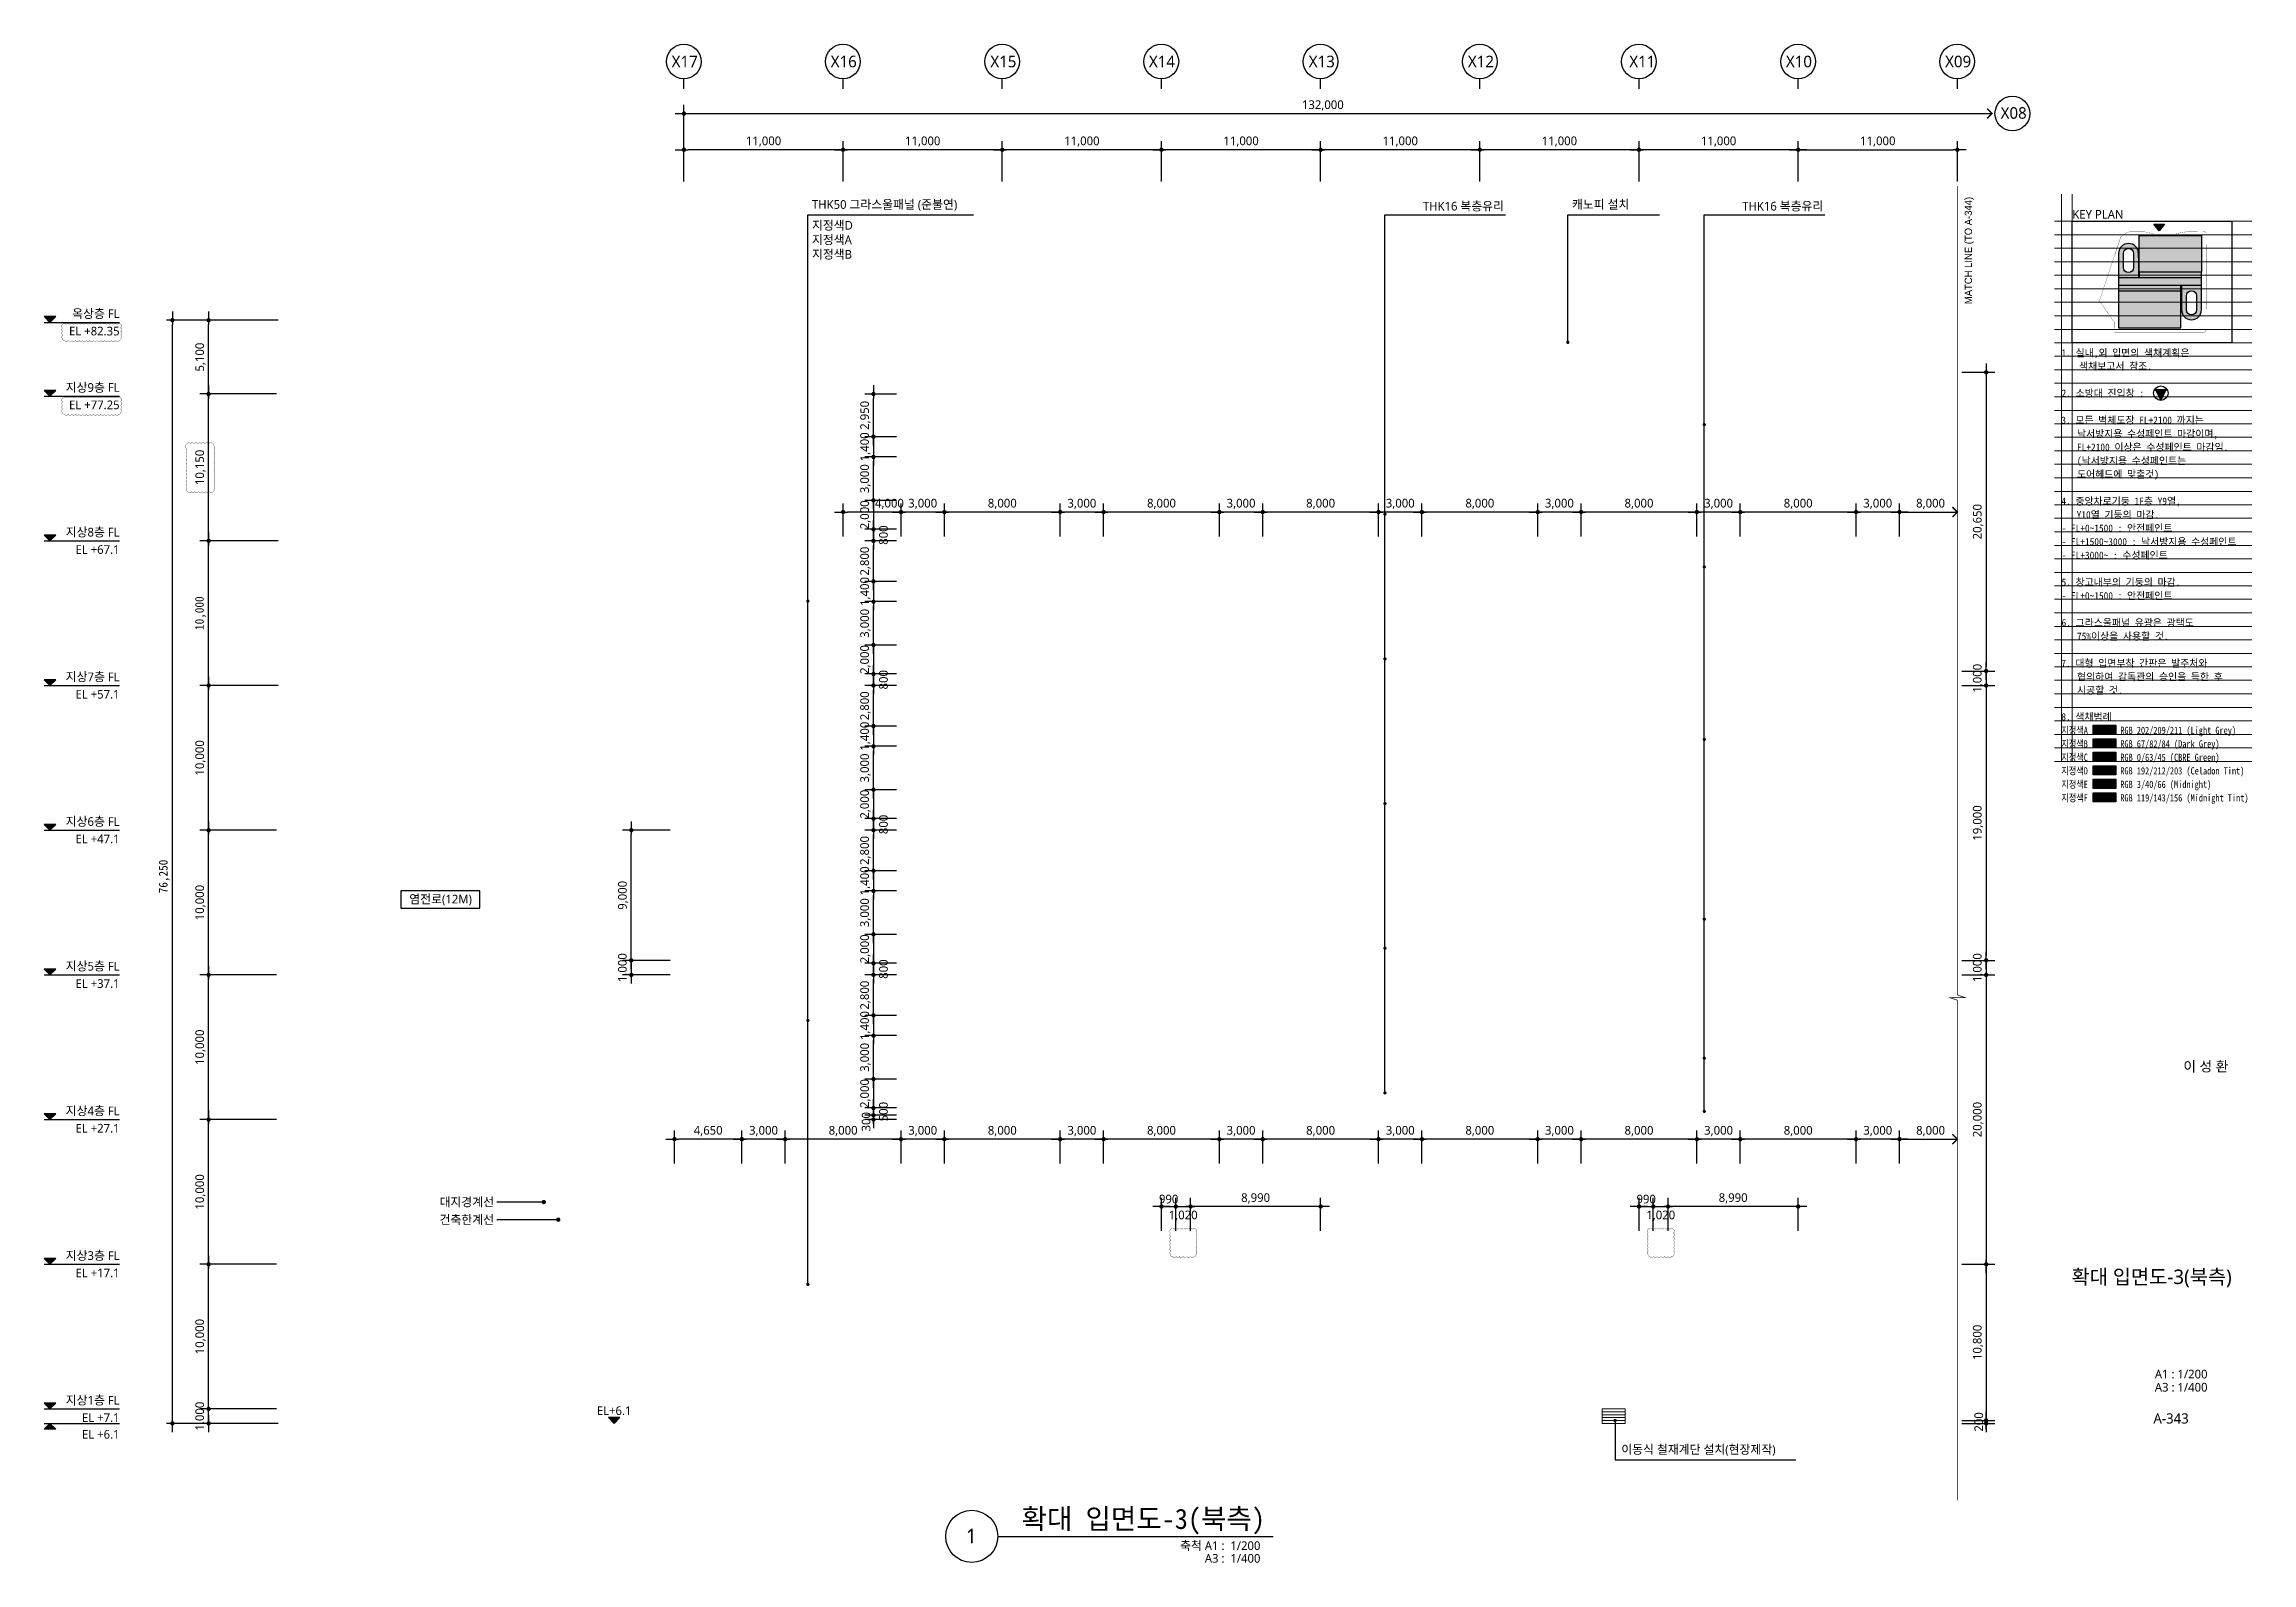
# Model space of a CAD drawing. Header units: millimetres. Extents: x 4937160 to 6265723, y 243853 to 348825.
# Drawn here: x 5273160 to 5425723, y 243853 to 348825 of the extents above; entities that cross this region are included whole.
import ezdxf
from ezdxf.enums import TextEntityAlignment as Align

# ---------------------------------------------------------------- set-up
doc = ezdxf.new("R2010")
doc.units = ezdxf.units.MM
for name, pattern in [('DASHDOTX2', [2, 1, -0.5, 0, -0.5]), ('DASHEDX2', [1.5, 1, -0.5]), ('PHANTOM', [63.5, 31.75, -6.35, 6.35, -6.35, 6.35, -6.35])]:
    doc.linetypes.add(name, pattern=pattern)
doc.layers.get('0').update_dxf_attribs({"linetype": 'CONTINUOUS'})
for name, color, linetype in [('8', 8, 'CONTINUOUS'), ('AA-MARK', 1, 'CONTINUOUS'), ('AA-TEX-3', 3, 'CONTINUOUS'), ('DIM', 7, 'CONTINUOUS'), ('색상', 7, 'CONTINUOUS'), ('입면색상', 7, 'CONTINUOUS')]:
    doc.layers.add(name, color=color, linetype=linetype)
for name, color, linetype, lineweight in [('A-AXIS-BUBL', 7, 'CONTINUOUS', 25), ('A-BOND-LIN1', 4, 'DASHDOTX2', 25), ('A-BORD-TEXT', 3, 'CONTINUOUS', 25), ('A-CONC-LIN1', 2, 'CONTINUOUS', 40), ('A-MKXS-LEAD', 7, 'CONTINUOUS', 25), ('A-MKXS-TEXT1', 3, 'CONTINUOUS', 25), ('A-MKXS-TEXT2', 7, 'CONTINUOUS', 25), ('A-MKXX-SYMB', 7, 'CONTINUOUS', 25), ('A-SSXM-HID', 8, 'DASHEDX2', 18), ('A-XXXX-SYMB', 7, 'CONTINUOUS', 25), ('A-XXXX-TXT1', 3, 'CONTINUOUS', 25), ('A-XXXX-TXT2', 3, 'CONTINUOUS', 25), ('REV-202205', 20, 'CONTINUOUS', 25)]:
    doc.layers.add(name, color=color, linetype=linetype, lineweight=lineweight)
doc.layers.add('A-XXXX-NPLT', color=144, linetype='CONTINUOUS', lineweight=15, plot=False)
doc.styles.add('HY울릉도L', font='')
doc.styles.add('돋움', font='')
doc.styles.add('돋움체', font='')
doc.styles.add('맑은 고딕', font='malgun.ttf')
doc.styles.add('맑은고딕', font='malgun.ttf')
doc.styles.get('HY울릉도L').set_extended_font_data('HYwulM')
doc.styles.get('돋움').set_extended_font_data('Dotum')
doc.styles.get('돋움체').set_extended_font_data('DotumChe')
doc.dimstyles.new('CDIM', dxfattribs={"dimtxt": 3, "dimasz": 1.5, "dimexe": 2, "dimexo": 1, "dimgap": 1, "dimtad": 1, "dimdec": 0, "dimrnd": 0.5, "dimzin": 0, "dimdsep": 32, "dimlunit": 6, "dimtxsty": 'HY울릉도L', "dimblk1": '_CIDOT', "dimblk2": '_CIDOT', "dimsah": 1, "dimcen": 5.5, "dimclrd": 2, "dimclre": 2, "dimclrt": 7, "dimadec": 0, "dimazin": 0, "dimtfac": 1, "dimtdec": 0, "dimtix": 1, "dimtmove": 2, "dimatfit": 1, "dimldrblk": '_CIDOT', "dimfxl": 1, "dimtolj": 1, "dimtzin": 0, "dimlwd": -1, "dimarcsym": 0})

msp = doc.modelspace()

# ---------------------------------------------------------------- texts
at = {"ltscale": 100, "style": '맑은고딕'}
msp.add_text('KEY PLAN', height=600, dxfattribs=at).set_placement((5413316.5, 336583.3), align=Align.BOTTOM_LEFT)
at = {"layer": 'A-BORD-TEXT', "style": '맑은고딕'}
for s, height, p in [('이 성 환', 700, (5424100.6, 277819.2)), ('A1 : 1/200', 600, (5422661.1, 256598.7)), ('A3 : 1/400', 600, (5422661.1, 255691.7)), ('A-343', 700, (5421362.3, 253484.5))]:
    msp.add_text(s, height=height, dxfattribs=at).set_placement(p, align=Align.RIGHT)
msp.add_text('확대 입면도-3(북측)', height=1000, dxfattribs=at).set_placement((5418798.5, 263624.5), align=Align.MIDDLE_CENTER)
at = {"layer": 'A-MKXS-TEXT1', "style": '맑은고딕'}
msp.add_text('염전로(12M)', height=600, dxfattribs=at).set_placement((5300558.6, 289708.5), align=Align.MIDDLE)
for s, p in [('대지경계선 ', (5304452.4, 268790.9)), ('건축한계선 ', (5304451.2, 267573.5))]:
    msp.add_text(s, height=600, dxfattribs=at).set_placement(p, align=Align.MIDDLE_RIGHT)
at = {"layer": 'A-MKXS-TEXT2', "style": '맑은고딕'}
for s, p in [('THK50 그라스울패널 (준불연)', (5326218.6, 337741.9)), ('캐노피 설치', (5378737.6, 337741.9)), ('지정색D', (5326218.6, 336298.5)), ('지정색A', (5326218.6, 335298.5)), ('지정색B', (5326218.6, 334298.5)), ('이동식 철재계단 설치(현장제작)', (5382150.8, 251686.2))]:
    msp.add_text(s, height=600, dxfattribs=at).set_placement(p, align=Align.MIDDLE_LEFT)
for p in [(5374043.2, 337624.9), (5396110.7, 337624.9)]:
    msp.add_text('THK16 복층유리', height=600, dxfattribs=at).set_placement(p, align=Align.MIDDLE_RIGHT)
at = {"layer": 'A-XXXX-TXT1'}
for s, height, style, p in [('X08', 800, '맑은고딕', (5409264, 344069.1)), ('1', 1000, '맑은 고딕', (5337237.9, 245706.3))]:
    msp.add_text(s, height=height, dxfattribs=dict(at, style=style)).set_placement(p, align=Align.MIDDLE)
at = {"layer": 'A-XXXX-TXT1', "style": '돋움체'}
msp.add_text('확대 입면도-3(북측)', height=1400, dxfattribs=at).set_placement((5357522.6, 245775.5), align=Align.BOTTOM_RIGHT)
at = {"layer": 'A-XXXX-TXT1', "style": '맑은 고딕'}
for s, p in [('축척 A1 :  1/200', (5357211.1, 245340.4)), ('A3 :  1/400', (5357211.1, 244464.7))]:
    msp.add_text(s, height=600, dxfattribs=at).set_placement(p, align=Align.TOP_RIGHT)
at = {"layer": 'A-XXXX-TXT2', "ltscale": 0.2, "style": '맑은고딕'}
for s, p in [('X17', (5317424.4, 347624.9)), ('X16', (5328416.2, 347624.9)), ('X15', (5339448.8, 347624.9)), ('X14', (5350407.5, 347624.9)), ('X13', (5361451, 347624.9)), ('X12', (5372448.4, 347624.9)), ('X11', (5383602.2, 347624.9)), ('X10', (5394424.5, 347624.9)), ('X09', (5405426.5, 347624.9))]:
    msp.add_text(s, height=800, dxfattribs=at).set_placement(p, align=Align.MIDDLE_CENTER)
at = {"layer": 'A-XXXX-TXT2', "style": '맑은고딕'}
msp.add_text('EL+6.1', height=600, dxfattribs=at).set_placement((5312548.9, 253893.3), align=Align.BOTTOM_CENTER)
at = {"layer": 'AA-TEX-3', "style": '돋움'}
msp.add_text('MATCH LINE (TO A-344)', height=500, rotation=90, dxfattribs=at).set_placement((5406381.1, 334560.8), align=Align.CENTER)

# ---------------------------------------------------------------- blocks, each defined once
blk = doc.blocks.new('_CIDOT')
at = {"color": 0, "linetype": 'ByBlock'}
blk.add_line((2, 0), (-1, 0), dxfattribs=at)
at = {"color": 0, "linetype": 'ByBlock', "const_width": 0.5}
blk.add_lwpolyline([(-0.25, 0, 1), (0.25, 0, 1)], format="xyb", close=True, dxfattribs=at)
blk = doc.blocks.new('*D973')
at = {"layer": 'DIM', "lineweight": -2, "transparency": 16777216}
for p, q in [((5372373, 339325), (5372373, 342125)), ((5383373, 339325), (5383373, 342125))]:
    blk.add_line(p, q, dxfattribs=at)
at = {"layer": 'DIM', "transparency": 16777216}
blk.add_line((5383073, 341525), (5372673, 341525), dxfattribs=at)
at = {"layer": 'DIM', "transparency": 16777216, "xscale": 300, "yscale": 300, "zscale": 300}
for p, rotation in [((5372373, 341525), 179.999999999869), ((5383373, 341525), 359.999999999869)]:
    blk.add_blockref('_CIDOT', p, dxfattribs=dict(at, rotation=rotation))
at = {"layer": 'DIM', "color": 3, "transparency": 16777216, "insert": (5377873, 342087), "char_height": 600, "attachment_point": 5, "style": '맑은고딕'}
blk.add_mtext('\\A1;11,000', dxfattribs=at)
blk = doc.blocks.new('*D974')
at = {"layer": 'DIM', "lineweight": -2, "transparency": 16777216}
for p, q in [((5361373, 339325), (5361373, 342125)), ((5372373, 339325), (5372373, 342125))]:
    blk.add_line(p, q, dxfattribs=at)
at = {"layer": 'DIM', "transparency": 16777216}
blk.add_line((5372073, 341525), (5361673, 341525), dxfattribs=at)
at = {"layer": 'DIM', "transparency": 16777216, "xscale": 300, "yscale": 300, "zscale": 300}
for p, rotation in [((5361373, 341525), 179.9999999998739), ((5372373, 341525), 359.9999999998739)]:
    blk.add_blockref('_CIDOT', p, dxfattribs=dict(at, rotation=rotation))
at = {"layer": 'DIM', "color": 3, "transparency": 16777216, "insert": (5366873, 342087), "char_height": 600, "attachment_point": 5, "style": '맑은고딕'}
blk.add_mtext('\\A1;11,000', dxfattribs=at)
blk = doc.blocks.new('*D975')
at = {"layer": 'DIM', "lineweight": -2, "transparency": 16777216}
for p, q in [((5350373, 339325), (5350373, 342125)), ((5361373, 339325), (5361373, 342125))]:
    blk.add_line(p, q, dxfattribs=at)
at = {"layer": 'DIM', "transparency": 16777216}
blk.add_line((5361073, 341525), (5350673, 341525), dxfattribs=at)
at = {"layer": 'DIM', "transparency": 16777216, "xscale": 300, "yscale": 300, "zscale": 300}
for p, rotation in [((5350373, 341525), 179.999999999869), ((5361373, 341525), 359.999999999869)]:
    blk.add_blockref('_CIDOT', p, dxfattribs=dict(at, rotation=rotation))
at = {"layer": 'DIM', "color": 3, "transparency": 16777216, "insert": (5355873, 342087), "char_height": 600, "attachment_point": 5, "style": '맑은고딕'}
blk.add_mtext('\\A1;11,000', dxfattribs=at)
blk = doc.blocks.new('*D976')
at = {"layer": 'DIM', "lineweight": -2, "transparency": 16777216}
for p, q in [((5339373, 339325), (5339373, 342125)), ((5350373, 339325), (5350373, 342125))]:
    blk.add_line(p, q, dxfattribs=at)
at = {"layer": 'DIM', "transparency": 16777216}
blk.add_line((5350073, 341525), (5339673, 341525), dxfattribs=at)
at = {"layer": 'DIM', "transparency": 16777216, "xscale": 300, "yscale": 300, "zscale": 300}
for p, rotation in [((5339373, 341525), 179.9999999998739), ((5350373, 341525), 359.9999999998739)]:
    blk.add_blockref('_CIDOT', p, dxfattribs=dict(at, rotation=rotation))
at = {"layer": 'DIM', "color": 3, "transparency": 16777216, "insert": (5344873, 342087), "char_height": 600, "attachment_point": 5, "style": '맑은고딕'}
blk.add_mtext('\\A1;11,000', dxfattribs=at)
blk = doc.blocks.new('*D977')
at = {"layer": 'DIM', "lineweight": -2, "transparency": 16777216}
for p, q in [((5328373, 339325), (5328373, 342125)), ((5339373, 339325), (5339373, 342125))]:
    blk.add_line(p, q, dxfattribs=at)
at = {"layer": 'DIM', "transparency": 16777216}
blk.add_line((5339073, 341525), (5328673, 341525), dxfattribs=at)
at = {"layer": 'DIM', "transparency": 16777216, "xscale": 300, "yscale": 300, "zscale": 300}
for p, rotation in [((5328373, 341525), 179.999999999869), ((5339373, 341525), 359.999999999869)]:
    blk.add_blockref('_CIDOT', p, dxfattribs=dict(at, rotation=rotation))
at = {"layer": 'DIM', "color": 3, "transparency": 16777216, "insert": (5333873, 342087), "char_height": 600, "attachment_point": 5, "style": '맑은고딕'}
blk.add_mtext('\\A1;11,000', dxfattribs=at)
blk = doc.blocks.new('*D978')
at = {"layer": 'DIM', "lineweight": -2, "transparency": 16777216}
for p, q in [((5317373, 339325), (5317373, 342125)), ((5328373, 339325), (5328373, 342125))]:
    blk.add_line(p, q, dxfattribs=at)
at = {"layer": 'DIM', "transparency": 16777216}
blk.add_line((5328073, 341525), (5317673, 341525), dxfattribs=at)
at = {"layer": 'DIM', "transparency": 16777216, "xscale": 300, "yscale": 300, "zscale": 300}
for p, rotation in [((5317373, 341525), 179.9999999998739), ((5328373, 341525), 359.9999999998739)]:
    blk.add_blockref('_CIDOT', p, dxfattribs=dict(at, rotation=rotation))
at = {"layer": 'DIM', "color": 3, "transparency": 16777216, "insert": (5322873, 342087), "char_height": 600, "attachment_point": 5, "style": '맑은고딕'}
blk.add_mtext('\\A1;11,000', dxfattribs=at)
blk = doc.blocks.new('A$C4F5014BF')
at = {"layer": 'A-XXXX-SYMB'}
for points in [[(-4813, 75100), (-4413, 75500), (-5213, 75500)], [(-4813, 70000), (-4413, 70400), (-5213, 70400)], [(-4813, 60000), (-4413, 60400), (-5213, 60400)], [(-4813, 50000), (-4413, 50400), (-5213, 50400)], [(-4813, 40000), (-4413, 40400), (-5213, 40400)], [(-4813, 30000), (-4413, 30400), (-5213, 30400)], [(-4813, 20000), (-4413, 20400), (-5213, 20400)], [(-4813, 10000), (-4413, 10400), (-5213, 10400)], [(-4813, 0), (-4413, 400), (-5213, 400)], [(-4813, -1000), (-4413, -1400), (-5213, -1400)]]:
    blk.add_hatch(color=256, dxfattribs=at).paths.add_polyline_path(points)
for p, q in [((-5213, 75500), (-4813, 75100)), ((-4413, 75500), (-5213, 75500)), ((-5213, 75100), (0, 75100)), ((-4813, 75100), (-4413, 75500)), ((-5213, 70400), (-4813, 70000)), ((-4413, 70400), (-5213, 70400)), ((-4813, 70000), (-4413, 70400)), ((-5213, 70000), (0, 70000)), ((-5213, 60400), (-4813, 60000)), ((-4413, 60400), (-5213, 60400)), ((-5213, 60000), (0, 60000)), ((-4813, 60000), (-4413, 60400)), ((-5213, 50400), (-4813, 50000)), ((-4413, 50400), (-5213, 50400)), ((-4813, 50000), (-4413, 50400)), ((-5213, 50000), (0, 50000)), ((-5213, 40400), (-4813, 40000)), ((-4413, 40400), (-5213, 40400)), ((-5213, 40000), (0, 40000)), ((-4813, 40000), (-4413, 40400)), ((-5213, 30400), (-4813, 30000)), ((-4413, 30400), (-5213, 30400)), ((-5213, 30000), (0, 30000)), ((-4813, 30000), (-4413, 30400)), ((-5213, 20400), (-4813, 20000)), ((-4413, 20400), (-5213, 20400)), ((-5213, 20000), (0, 20000)), ((-4813, 20000), (-4413, 20400)), ((-5213, 10400), (-4813, 10000)), ((-4413, 10400), (-5213, 10400)), ((-5213, 10000), (0, 10000)), ((-4813, 10000), (-4413, 10400)), ((-5213, 400), (-4813, 0)), ((-4413, 400), (-5213, 400)), ((-5213, 0), (0, 0)), ((-4813, 0), (-4413, 400)), ((-5213, -1000), (0, -1000)), ((-5213, -1400), (-4813, -1000)), ((-4413, -1400), (-5213, -1400)), ((-4813, -1000), (-4413, -1400))]:
    blk.add_line(p, q, dxfattribs=at)
at = {"layer": 'A-XXXX-TXT2', "style": '맑은고딕'}
for s, p in [('EL +82.35', (0, 74500)), ('옥상층 FL', (0, 75700)), ('지상9층 FL', (0, 70600)), ('EL +77.25', (0, 69400)), ('지상8층 FL', (0, 60600)), ('EL +67.1', (0, 59400)), ('지상7층 FL', (0, 50600)), ('EL +57.1', (0, 49400)), ('지상6층 FL', (0, 40600)), ('EL +47.1', (0, 39400)), ('지상5층 FL', (0, 30600)), ('EL +37.1', (0, 29400)), ('지상4층 FL', (0, 20600)), ('EL +27.1', (0, 19400)), ('지상3층 FL', (0, 10600)), ('EL +17.1', (0, 9400)), ('지상1층 FL', (0, 600)), ('EL +7.1', (0, -600)), ('EL +6.1', (0, -1756))]:
    blk.add_text(s, height=600, dxfattribs=at).set_placement(p, align=Align.MIDDLE_RIGHT)
blk = doc.blocks.new('*D1010')
at = {"layer": 'DIM', "lineweight": -2, "transparency": 16777216}
for p, q in [((5383373, 339325), (5383373, 342125)), ((5394373, 339325), (5394373, 342125))]:
    blk.add_line(p, q, dxfattribs=at)
at = {"layer": 'DIM', "transparency": 16777216}
blk.add_line((5394073, 341525), (5383673, 341525), dxfattribs=at)
at = {"layer": 'DIM', "transparency": 16777216, "xscale": 300, "yscale": 300, "zscale": 300}
for p, rotation in [((5383373, 341525), 179.999999999869), ((5394373, 341525), 359.999999999869)]:
    blk.add_blockref('_CIDOT', p, dxfattribs=dict(at, rotation=rotation))
at = {"layer": 'DIM', "color": 3, "transparency": 16777216, "insert": (5388873, 342087), "char_height": 600, "attachment_point": 5, "style": '맑은고딕'}
blk.add_mtext('\\A1;11,000', dxfattribs=at)
blk = doc.blocks.new('*D1022')
at = {"layer": 'DIM', "lineweight": -2, "transparency": 16777216}
for p, q in [((5394373, 339325), (5394373, 342125)), ((5405373, 339325), (5405373, 342125))]:
    blk.add_line(p, q, dxfattribs=at)
at = {"layer": 'DIM', "transparency": 16777216}
blk.add_line((5394673, 341525), (5405073, 341525), dxfattribs=at)
at = {"layer": 'DIM', "transparency": 16777216, "xscale": 300, "yscale": 300, "zscale": 300, "rotation": 180}
blk.add_blockref('_CIDOT', (5394373, 341525), dxfattribs=at)
at = {"layer": 'DIM', "transparency": 16777216, "xscale": 300, "yscale": 300, "zscale": 300}
blk.add_blockref('_CIDOT', (5405373, 341525), dxfattribs=at)
at = {"layer": 'DIM', "color": 3, "transparency": 16777216, "insert": (5399873, 342087), "char_height": 600, "attachment_point": 5, "style": '맑은고딕'}
blk.add_mtext('\\A1;11,000', dxfattribs=at)
blk = doc.blocks.new('*D1023')
at = {"layer": 'DIM', "lineweight": -2, "transparency": 16777216}
blk.add_line((5317373, 339325), (5317373, 344625), dxfattribs=at)
at = {"layer": 'DIM', "transparency": 16777216}
blk.add_line((5317673, 344025), (5405373, 344025), dxfattribs=at)
at = {"layer": 'DIM', "transparency": 16777216, "xscale": 300, "yscale": 300, "zscale": 300, "rotation": 180}
blk.add_blockref('_CIDOT', (5317373, 344025), dxfattribs=at)
at = {"layer": 'DIM', "color": 3, "transparency": 16777216, "insert": (5361523, 344587), "char_height": 600, "attachment_point": 5, "style": '맑은고딕'}
blk.add_mtext('\\A1;132,000', dxfattribs=at)
blk = doc.blocks.new('_None')
blk = doc.blocks.new('*D1148')
at = {"layer": 'DIM', "lineweight": -2, "transparency": 16777216}
for p, q in [((5350373, 266793), (5350373, 269084)), ((5351363, 266793), (5351363, 269084))]:
    blk.add_line(p, q, dxfattribs=at)
at = {"layer": 'DIM', "transparency": 16777216}
for p, q in [((5350073, 268484), (5349773, 268484)), ((5350373, 268484), (5351363, 268484)), ((5351663, 268484), (5351963, 268484))]:
    blk.add_line(p, q, dxfattribs=at)
at = {"layer": 'DIM', "transparency": 16777216, "xscale": 300, "yscale": 300, "zscale": 300}
blk.add_blockref('_CIDOT', (5350373, 268484), dxfattribs=at)
at = {"layer": 'DIM', "transparency": 16777216, "xscale": 300, "yscale": 300, "zscale": 300, "rotation": 180}
blk.add_blockref('_CIDOT', (5351363, 268484), dxfattribs=at)
at = {"layer": 'DIM', "color": 3, "transparency": 16777216, "insert": (5350868, 268994), "char_height": 600, "attachment_point": 5, "style": '맑은고딕'}
blk.add_mtext('\\A1;990', dxfattribs=at)
blk = doc.blocks.new('*D1149')
at = {"layer": 'DIM', "lineweight": -2, "transparency": 16777216}
for p, q in [((5351363, 266793), (5351363, 269084)), ((5352383, 266793), (5352383, 269084))]:
    blk.add_line(p, q, dxfattribs=at)
at = {"layer": 'DIM', "transparency": 16777216}
blk.add_line((5351663, 268484), (5352083, 268484), dxfattribs=at)
at = {"layer": 'DIM', "transparency": 16777216, "xscale": 300, "yscale": 300, "zscale": 300, "rotation": 180}
blk.add_blockref('_CIDOT', (5351363, 268484), dxfattribs=at)
at = {"layer": 'DIM', "transparency": 16777216, "xscale": 300, "yscale": 300, "zscale": 300}
blk.add_blockref('_CIDOT', (5352383, 268484), dxfattribs=at)
at = {"layer": 'DIM', "color": 3, "transparency": 16777216, "insert": (5351873, 267846), "char_height": 600, "attachment_point": 5, "style": '맑은고딕'}
blk.add_mtext('\\A1;1,020', dxfattribs=at)
blk = doc.blocks.new('*D1150')
at = {"layer": 'DIM', "lineweight": -2, "transparency": 16777216}
for p, q in [((5352383, 266793), (5352383, 269084)), ((5361373, 266793), (5361373, 269084))]:
    blk.add_line(p, q, dxfattribs=at)
at = {"layer": 'DIM', "transparency": 16777216}
blk.add_line((5361073, 268484), (5352683, 268484), dxfattribs=at)
at = {"layer": 'DIM', "transparency": 16777216, "xscale": 300, "yscale": 300, "zscale": 300, "rotation": 180}
blk.add_blockref('_CIDOT', (5352383, 268484), dxfattribs=at)
at = {"layer": 'DIM', "transparency": 16777216, "xscale": 300, "yscale": 300, "zscale": 300}
blk.add_blockref('_CIDOT', (5361373, 268484), dxfattribs=at)
at = {"layer": 'DIM', "color": 3, "transparency": 16777216, "insert": (5356878, 269044), "char_height": 600, "attachment_point": 5, "style": '맑은고딕'}
blk.add_mtext('\\A1;8,990', dxfattribs=at)
blk = doc.blocks.new('*D1154')
at = {"layer": 'DIM', "lineweight": -2, "transparency": 16777216}
for p, q in [((5383373, 266793), (5383373, 269084)), ((5384363, 266793), (5384363, 269084))]:
    blk.add_line(p, q, dxfattribs=at)
at = {"layer": 'DIM', "transparency": 16777216}
for p, q in [((5383073, 268484), (5382773, 268484)), ((5383373, 268484), (5384363, 268484)), ((5384663, 268484), (5384963, 268484))]:
    blk.add_line(p, q, dxfattribs=at)
at = {"layer": 'DIM', "transparency": 16777216, "xscale": 300, "yscale": 300, "zscale": 300}
blk.add_blockref('_CIDOT', (5383373, 268484), dxfattribs=at)
at = {"layer": 'DIM', "transparency": 16777216, "xscale": 300, "yscale": 300, "zscale": 300, "rotation": 180}
blk.add_blockref('_CIDOT', (5384363, 268484), dxfattribs=at)
at = {"layer": 'DIM', "color": 3, "transparency": 16777216, "insert": (5383868, 268994), "char_height": 600, "attachment_point": 5, "style": '맑은고딕'}
blk.add_mtext('\\A1;990', dxfattribs=at)
blk = doc.blocks.new('*D1155')
at = {"layer": 'DIM', "lineweight": -2, "transparency": 16777216}
for p, q in [((5384363, 266793), (5384363, 269084)), ((5385383, 266793), (5385383, 269084))]:
    blk.add_line(p, q, dxfattribs=at)
at = {"layer": 'DIM', "transparency": 16777216}
blk.add_line((5384663, 268484), (5385083, 268484), dxfattribs=at)
at = {"layer": 'DIM', "transparency": 16777216, "xscale": 300, "yscale": 300, "zscale": 300, "rotation": 180}
blk.add_blockref('_CIDOT', (5384363, 268484), dxfattribs=at)
at = {"layer": 'DIM', "transparency": 16777216, "xscale": 300, "yscale": 300, "zscale": 300}
blk.add_blockref('_CIDOT', (5385383, 268484), dxfattribs=at)
at = {"layer": 'DIM', "color": 3, "transparency": 16777216, "insert": (5384873, 267846), "char_height": 600, "attachment_point": 5, "style": '맑은고딕'}
blk.add_mtext('\\A1;1,020', dxfattribs=at)
blk = doc.blocks.new('*D1156')
at = {"layer": 'DIM', "lineweight": -2, "transparency": 16777216}
for p, q in [((5385383, 266793), (5385383, 269084)), ((5394373, 266793), (5394373, 269084))]:
    blk.add_line(p, q, dxfattribs=at)
at = {"layer": 'DIM', "transparency": 16777216}
blk.add_line((5394073, 268484), (5385683, 268484), dxfattribs=at)
at = {"layer": 'DIM', "transparency": 16777216, "xscale": 300, "yscale": 300, "zscale": 300, "rotation": 180}
blk.add_blockref('_CIDOT', (5385383, 268484), dxfattribs=at)
at = {"layer": 'DIM', "transparency": 16777216, "xscale": 300, "yscale": 300, "zscale": 300}
blk.add_blockref('_CIDOT', (5394373, 268484), dxfattribs=at)
at = {"layer": 'DIM', "color": 3, "transparency": 16777216, "insert": (5389878, 269044), "char_height": 600, "attachment_point": 5, "style": '맑은고딕'}
blk.add_mtext('\\A1;8,990', dxfattribs=at)
blk = doc.blocks.new('*D1157')
at = {"layer": 'DIM', "lineweight": -2, "transparency": 16777216}
for p, q in [((5332073, 324643), (5329872, 324643)), ((5332073, 321693), (5329872, 321693))]:
    blk.add_line(p, q, dxfattribs=at)
at = {"layer": 'DIM', "transparency": 16777216}
blk.add_line((5330472, 321993), (5330472, 324343), dxfattribs=at)
at = {"layer": 'DIM', "transparency": 16777216, "xscale": 300, "yscale": 300, "zscale": 300}
for p, rotation in [((5330472, 324643), 90), ((5330472, 321693), 270)]:
    blk.add_blockref('_CIDOT', p, dxfattribs=dict(at, rotation=rotation))
at = {"layer": 'DIM', "color": 3, "transparency": 16777216, "insert": (5329911, 323168), "char_height": 600, "attachment_point": 5, "rotation": 90, "style": '맑은고딕'}
blk.add_mtext('\\A1;2,950', dxfattribs=at)
blk = doc.blocks.new('*D1158')
at = {"layer": 'DIM', "transparency": 16777216}
for p, q in [((5330472, 321993), (5330472, 322293)), ((5330472, 321693), (5330472, 320293)), ((5330472, 319993), (5330472, 319693))]:
    blk.add_line(p, q, dxfattribs=at)
at = {"layer": 'DIM', "lineweight": -2, "transparency": 16777216}
for p, q in [((5332073, 321693), (5329872, 321693)), ((5332073, 320293), (5329872, 320293))]:
    blk.add_line(p, q, dxfattribs=at)
at = {"layer": 'DIM', "transparency": 16777216, "xscale": 300, "yscale": 300, "zscale": 300}
for p, rotation in [((5330472, 321693), 270), ((5330472, 320293), 90)]:
    blk.add_blockref('_CIDOT', p, dxfattribs=dict(at, rotation=rotation))
at = {"layer": 'DIM', "color": 3, "transparency": 16777216, "insert": (5329910, 320993), "char_height": 600, "attachment_point": 5, "rotation": 90, "style": '맑은고딕'}
blk.add_mtext('\\A1;1,400', dxfattribs=at)
blk = doc.blocks.new('*D1159')
at = {"layer": 'DIM', "lineweight": -2, "transparency": 16777216}
for p, q in [((5332073, 320293), (5329872, 320293)), ((5332073, 317293), (5329872, 317293))]:
    blk.add_line(p, q, dxfattribs=at)
at = {"layer": 'DIM', "transparency": 16777216}
blk.add_line((5330472, 317593), (5330472, 319993), dxfattribs=at)
at = {"layer": 'DIM', "transparency": 16777216, "xscale": 300, "yscale": 300, "zscale": 300}
for p, rotation in [((5330472, 320293), 90), ((5330472, 317293), 270)]:
    blk.add_blockref('_CIDOT', p, dxfattribs=dict(at, rotation=rotation))
at = {"layer": 'DIM', "color": 3, "transparency": 16777216, "insert": (5329911, 318793), "char_height": 600, "attachment_point": 5, "rotation": 90, "style": '맑은고딕'}
blk.add_mtext('\\A1;3,000', dxfattribs=at)
blk = doc.blocks.new('*D1160')
at = {"layer": 'DIM', "transparency": 16777216}
for p, q in [((5330472, 317593), (5330472, 317893)), ((5330472, 317293), (5330472, 315293)), ((5330472, 314993), (5330472, 314693))]:
    blk.add_line(p, q, dxfattribs=at)
at = {"layer": 'DIM', "lineweight": -2, "transparency": 16777216}
for p, q in [((5332073, 317293), (5329872, 317293)), ((5332073, 315293), (5329872, 315293))]:
    blk.add_line(p, q, dxfattribs=at)
at = {"layer": 'DIM', "transparency": 16777216, "xscale": 300, "yscale": 300, "zscale": 300}
for p, rotation in [((5330472, 317293), 270), ((5330472, 315293), 90)]:
    blk.add_blockref('_CIDOT', p, dxfattribs=dict(at, rotation=rotation))
at = {"layer": 'DIM', "color": 3, "transparency": 16777216, "insert": (5329911, 316293), "char_height": 600, "attachment_point": 5, "rotation": 90, "style": '맑은고딕'}
blk.add_mtext('\\A1;2,000', dxfattribs=at)
blk = doc.blocks.new('*D1161')
at = {"layer": 'DIM', "transparency": 16777216}
for p, q in [((5330472, 315593), (5330472, 315893)), ((5330472, 314493), (5330472, 315293)), ((5330472, 314193), (5330472, 313893))]:
    blk.add_line(p, q, dxfattribs=at)
at = {"layer": 'DIM', "lineweight": -2, "transparency": 16777216}
for p, q in [((5332073, 315293), (5329872, 315293)), ((5332073, 314493), (5329872, 314493))]:
    blk.add_line(p, q, dxfattribs=at)
at = {"layer": 'DIM', "transparency": 16777216, "xscale": 300, "yscale": 300, "zscale": 300}
for p, rotation in [((5330472, 315293), 270), ((5330472, 314493), 90)]:
    blk.add_blockref('_CIDOT', p, dxfattribs=dict(at, rotation=rotation))
at = {"layer": 'DIM', "color": 3, "transparency": 16777216, "insert": (5331162, 314893), "char_height": 600, "attachment_point": 5, "rotation": 90, "style": '맑은고딕'}
blk.add_mtext('\\A1;800', dxfattribs=at)
blk = doc.blocks.new('*D1162')
at = {"layer": 'DIM', "lineweight": -2, "transparency": 16777216}
for p, q in [((5332073, 314493), (5329872, 314493)), ((5332073, 311693), (5329872, 311693))]:
    blk.add_line(p, q, dxfattribs=at)
at = {"layer": 'DIM', "transparency": 16777216}
blk.add_line((5330472, 311993), (5330472, 314193), dxfattribs=at)
at = {"layer": 'DIM', "transparency": 16777216, "xscale": 300, "yscale": 300, "zscale": 300}
for p, rotation in [((5330472, 314493), 90), ((5330472, 311693), 270)]:
    blk.add_blockref('_CIDOT', p, dxfattribs=dict(at, rotation=rotation))
at = {"layer": 'DIM', "color": 3, "transparency": 16777216, "insert": (5329911, 313093), "char_height": 600, "attachment_point": 5, "rotation": 90, "style": '맑은고딕'}
blk.add_mtext('\\A1;2,800', dxfattribs=at)
blk = doc.blocks.new('*D1163')
at = {"layer": 'DIM', "lineweight": -2, "transparency": 16777216}
for p, q in [((5332073, 311693), (5329872, 311693)), ((5332073, 310293), (5329872, 310293))]:
    blk.add_line(p, q, dxfattribs=at)
at = {"layer": 'DIM', "transparency": 16777216}
for p, q in [((5330472, 311993), (5330472, 312293)), ((5330472, 311693), (5330472, 310293)), ((5330472, 309993), (5330472, 309693))]:
    blk.add_line(p, q, dxfattribs=at)
at = {"layer": 'DIM', "transparency": 16777216, "xscale": 300, "yscale": 300, "zscale": 300}
for p, rotation in [((5330472, 311693), 270), ((5330472, 310293), 90)]:
    blk.add_blockref('_CIDOT', p, dxfattribs=dict(at, rotation=rotation))
at = {"layer": 'DIM', "color": 3, "transparency": 16777216, "insert": (5329910, 310993), "char_height": 600, "attachment_point": 5, "rotation": 90, "style": '맑은고딕'}
blk.add_mtext('\\A1;1,400', dxfattribs=at)
blk = doc.blocks.new('*D1164')
at = {"layer": 'DIM', "lineweight": -2, "transparency": 16777216}
for p, q in [((5332073, 310293), (5329872, 310293)), ((5332073, 307293), (5329872, 307293))]:
    blk.add_line(p, q, dxfattribs=at)
at = {"layer": 'DIM', "transparency": 16777216}
blk.add_line((5330472, 307593), (5330472, 309993), dxfattribs=at)
at = {"layer": 'DIM', "transparency": 16777216, "xscale": 300, "yscale": 300, "zscale": 300}
for p, rotation in [((5330472, 310293), 90), ((5330472, 307293), 270)]:
    blk.add_blockref('_CIDOT', p, dxfattribs=dict(at, rotation=rotation))
at = {"layer": 'DIM', "color": 3, "transparency": 16777216, "insert": (5329911, 308793), "char_height": 600, "attachment_point": 5, "rotation": 90, "style": '맑은고딕'}
blk.add_mtext('\\A1;3,000', dxfattribs=at)
blk = doc.blocks.new('*D1165')
at = {"layer": 'DIM', "lineweight": -2, "transparency": 16777216}
for p, q in [((5332073, 307293), (5329872, 307293)), ((5332073, 305293), (5329872, 305293))]:
    blk.add_line(p, q, dxfattribs=at)
at = {"layer": 'DIM', "transparency": 16777216}
for p, q in [((5330472, 307593), (5330472, 307893)), ((5330472, 307293), (5330472, 305293)), ((5330472, 304993), (5330472, 304693))]:
    blk.add_line(p, q, dxfattribs=at)
at = {"layer": 'DIM', "transparency": 16777216, "xscale": 300, "yscale": 300, "zscale": 300}
for p, rotation in [((5330472, 307293), 270), ((5330472, 305293), 90)]:
    blk.add_blockref('_CIDOT', p, dxfattribs=dict(at, rotation=rotation))
at = {"layer": 'DIM', "color": 3, "transparency": 16777216, "insert": (5329911, 306293), "char_height": 600, "attachment_point": 5, "rotation": 90, "style": '맑은고딕'}
blk.add_mtext('\\A1;2,000', dxfattribs=at)
blk = doc.blocks.new('*D1166')
at = {"layer": 'DIM', "lineweight": -2, "transparency": 16777216}
for p, q in [((5332073, 305293), (5329872, 305293)), ((5332073, 304493), (5329872, 304493))]:
    blk.add_line(p, q, dxfattribs=at)
at = {"layer": 'DIM', "transparency": 16777216}
for p, q in [((5330472, 305593), (5330472, 305893)), ((5330472, 304493), (5330472, 305293)), ((5330472, 304193), (5330472, 303893))]:
    blk.add_line(p, q, dxfattribs=at)
at = {"layer": 'DIM', "transparency": 16777216, "xscale": 300, "yscale": 300, "zscale": 300}
for p, rotation in [((5330472, 305293), 270), ((5330472, 304493), 90)]:
    blk.add_blockref('_CIDOT', p, dxfattribs=dict(at, rotation=rotation))
at = {"layer": 'DIM', "color": 3, "transparency": 16777216, "insert": (5331162, 304893), "char_height": 600, "attachment_point": 5, "rotation": 90, "style": '맑은고딕'}
blk.add_mtext('\\A1;800', dxfattribs=at)
blk = doc.blocks.new('*D1167')
at = {"layer": 'DIM', "lineweight": -2, "transparency": 16777216}
for p, q in [((5332073, 304493), (5329872, 304493)), ((5332073, 301693), (5329872, 301693))]:
    blk.add_line(p, q, dxfattribs=at)
at = {"layer": 'DIM', "transparency": 16777216}
blk.add_line((5330472, 301993), (5330472, 304193), dxfattribs=at)
at = {"layer": 'DIM', "transparency": 16777216, "xscale": 300, "yscale": 300, "zscale": 300}
for p, rotation in [((5330472, 304493), 90), ((5330472, 301693), 270)]:
    blk.add_blockref('_CIDOT', p, dxfattribs=dict(at, rotation=rotation))
at = {"layer": 'DIM', "color": 3, "transparency": 16777216, "insert": (5329911, 303093), "char_height": 600, "attachment_point": 5, "rotation": 90, "style": '맑은고딕'}
blk.add_mtext('\\A1;2,800', dxfattribs=at)
blk = doc.blocks.new('*D1168')
at = {"layer": 'DIM', "transparency": 16777216}
for p, q in [((5330472, 301993), (5330472, 302293)), ((5330472, 301693), (5330472, 300293)), ((5330472, 299993), (5330472, 299693))]:
    blk.add_line(p, q, dxfattribs=at)
at = {"layer": 'DIM', "lineweight": -2, "transparency": 16777216}
for p, q in [((5332073, 301693), (5329872, 301693)), ((5332073, 300293), (5329872, 300293))]:
    blk.add_line(p, q, dxfattribs=at)
at = {"layer": 'DIM', "transparency": 16777216, "xscale": 300, "yscale": 300, "zscale": 300}
for p, rotation in [((5330472, 301693), 270), ((5330472, 300293), 90)]:
    blk.add_blockref('_CIDOT', p, dxfattribs=dict(at, rotation=rotation))
at = {"layer": 'DIM', "color": 3, "transparency": 16777216, "insert": (5329910, 300993), "char_height": 600, "attachment_point": 5, "rotation": 90, "style": '맑은고딕'}
blk.add_mtext('\\A1;1,400', dxfattribs=at)
blk = doc.blocks.new('*D1169')
at = {"layer": 'DIM', "lineweight": -2, "transparency": 16777216}
for p, q in [((5332073, 300293), (5329872, 300293)), ((5332073, 297293), (5329872, 297293))]:
    blk.add_line(p, q, dxfattribs=at)
at = {"layer": 'DIM', "transparency": 16777216}
blk.add_line((5330472, 297593), (5330472, 299993), dxfattribs=at)
at = {"layer": 'DIM', "transparency": 16777216, "xscale": 300, "yscale": 300, "zscale": 300}
for p, rotation in [((5330472, 300293), 90), ((5330472, 297293), 270)]:
    blk.add_blockref('_CIDOT', p, dxfattribs=dict(at, rotation=rotation))
at = {"layer": 'DIM', "color": 3, "transparency": 16777216, "insert": (5329911, 298793), "char_height": 600, "attachment_point": 5, "rotation": 90, "style": '맑은고딕'}
blk.add_mtext('\\A1;3,000', dxfattribs=at)
blk = doc.blocks.new('*D1170')
at = {"layer": 'DIM', "transparency": 16777216}
for p, q in [((5330472, 297593), (5330472, 297893)), ((5330472, 297293), (5330472, 295293)), ((5330472, 294993), (5330472, 294693))]:
    blk.add_line(p, q, dxfattribs=at)
at = {"layer": 'DIM', "lineweight": -2, "transparency": 16777216}
for p, q in [((5332073, 297293), (5329872, 297293)), ((5332073, 295293), (5329872, 295293))]:
    blk.add_line(p, q, dxfattribs=at)
at = {"layer": 'DIM', "transparency": 16777216, "xscale": 300, "yscale": 300, "zscale": 300}
for p, rotation in [((5330472, 297293), 270), ((5330472, 295293), 90)]:
    blk.add_blockref('_CIDOT', p, dxfattribs=dict(at, rotation=rotation))
at = {"layer": 'DIM', "color": 3, "transparency": 16777216, "insert": (5329911, 296293), "char_height": 600, "attachment_point": 5, "rotation": 90, "style": '맑은고딕'}
blk.add_mtext('\\A1;2,000', dxfattribs=at)
blk = doc.blocks.new('*D1171')
at = {"layer": 'DIM', "lineweight": -2, "transparency": 16777216}
for p, q in [((5332073, 295293), (5329872, 295293)), ((5332073, 294493), (5329872, 294493))]:
    blk.add_line(p, q, dxfattribs=at)
at = {"layer": 'DIM', "transparency": 16777216}
for p, q in [((5330472, 295593), (5330472, 295893)), ((5330472, 294493), (5330472, 295293)), ((5330472, 294193), (5330472, 293893))]:
    blk.add_line(p, q, dxfattribs=at)
at = {"layer": 'DIM', "transparency": 16777216, "xscale": 300, "yscale": 300, "zscale": 300}
for p, rotation in [((5330472, 295293), 270), ((5330472, 294493), 90)]:
    blk.add_blockref('_CIDOT', p, dxfattribs=dict(at, rotation=rotation))
at = {"layer": 'DIM', "color": 3, "transparency": 16777216, "insert": (5331162, 294893), "char_height": 600, "attachment_point": 5, "rotation": 90, "style": '맑은고딕'}
blk.add_mtext('\\A1;800', dxfattribs=at)
blk = doc.blocks.new('*D1172')
at = {"layer": 'DIM', "lineweight": -2, "transparency": 16777216}
for p, q in [((5332073, 294493), (5329872, 294493)), ((5332073, 291693), (5329872, 291693))]:
    blk.add_line(p, q, dxfattribs=at)
at = {"layer": 'DIM', "transparency": 16777216}
blk.add_line((5330472, 291993), (5330472, 294193), dxfattribs=at)
at = {"layer": 'DIM', "transparency": 16777216, "xscale": 300, "yscale": 300, "zscale": 300}
for p, rotation in [((5330472, 294493), 90), ((5330472, 291693), 270)]:
    blk.add_blockref('_CIDOT', p, dxfattribs=dict(at, rotation=rotation))
at = {"layer": 'DIM', "color": 3, "transparency": 16777216, "insert": (5329911, 293093), "char_height": 600, "attachment_point": 5, "rotation": 90, "style": '맑은고딕'}
blk.add_mtext('\\A1;2,800', dxfattribs=at)
blk = doc.blocks.new('*D1173')
at = {"layer": 'DIM', "lineweight": -2, "transparency": 16777216}
for p, q in [((5332073, 291693), (5329872, 291693)), ((5332073, 290293), (5329872, 290293))]:
    blk.add_line(p, q, dxfattribs=at)
at = {"layer": 'DIM', "transparency": 16777216}
for p, q in [((5330472, 291993), (5330472, 292293)), ((5330472, 291693), (5330472, 290293)), ((5330472, 289993), (5330472, 289693))]:
    blk.add_line(p, q, dxfattribs=at)
at = {"layer": 'DIM', "transparency": 16777216, "xscale": 300, "yscale": 300, "zscale": 300}
for p, rotation in [((5330472, 291693), 270), ((5330472, 290293), 90)]:
    blk.add_blockref('_CIDOT', p, dxfattribs=dict(at, rotation=rotation))
at = {"layer": 'DIM', "color": 3, "transparency": 16777216, "insert": (5329910, 290993), "char_height": 600, "attachment_point": 5, "rotation": 90, "style": '맑은고딕'}
blk.add_mtext('\\A1;1,400', dxfattribs=at)
blk = doc.blocks.new('*D1174')
at = {"layer": 'DIM', "lineweight": -2, "transparency": 16777216}
for p, q in [((5332073, 290293), (5329872, 290293)), ((5332073, 287293), (5329872, 287293))]:
    blk.add_line(p, q, dxfattribs=at)
at = {"layer": 'DIM', "transparency": 16777216}
blk.add_line((5330472, 287593), (5330472, 289993), dxfattribs=at)
at = {"layer": 'DIM', "transparency": 16777216, "xscale": 300, "yscale": 300, "zscale": 300}
for p, rotation in [((5330472, 290293), 90), ((5330472, 287293), 270)]:
    blk.add_blockref('_CIDOT', p, dxfattribs=dict(at, rotation=rotation))
at = {"layer": 'DIM', "color": 3, "transparency": 16777216, "insert": (5329911, 288793), "char_height": 600, "attachment_point": 5, "rotation": 90, "style": '맑은고딕'}
blk.add_mtext('\\A1;3,000', dxfattribs=at)
blk = doc.blocks.new('*D1175')
at = {"layer": 'DIM', "lineweight": -2, "transparency": 16777216}
for p, q in [((5332073, 287293), (5329872, 287293)), ((5332073, 285293), (5329872, 285293))]:
    blk.add_line(p, q, dxfattribs=at)
at = {"layer": 'DIM', "transparency": 16777216}
for p, q in [((5330472, 287593), (5330472, 287893)), ((5330472, 287293), (5330472, 285293)), ((5330472, 284993), (5330472, 284693))]:
    blk.add_line(p, q, dxfattribs=at)
at = {"layer": 'DIM', "transparency": 16777216, "xscale": 300, "yscale": 300, "zscale": 300}
for p, rotation in [((5330472, 287293), 270), ((5330472, 285293), 90)]:
    blk.add_blockref('_CIDOT', p, dxfattribs=dict(at, rotation=rotation))
at = {"layer": 'DIM', "color": 3, "transparency": 16777216, "insert": (5329911, 286293), "char_height": 600, "attachment_point": 5, "rotation": 90, "style": '맑은고딕'}
blk.add_mtext('\\A1;2,000', dxfattribs=at)
blk = doc.blocks.new('*D1176')
at = {"layer": 'DIM', "transparency": 16777216}
for p, q in [((5330472, 285593), (5330472, 285893)), ((5330472, 284493), (5330472, 285293)), ((5330472, 284193), (5330472, 283893))]:
    blk.add_line(p, q, dxfattribs=at)
at = {"layer": 'DIM', "lineweight": -2, "transparency": 16777216}
for p, q in [((5332073, 285293), (5329872, 285293)), ((5332073, 284493), (5329872, 284493))]:
    blk.add_line(p, q, dxfattribs=at)
at = {"layer": 'DIM', "transparency": 16777216, "xscale": 300, "yscale": 300, "zscale": 300}
for p, rotation in [((5330472, 285293), 270), ((5330472, 284493), 90)]:
    blk.add_blockref('_CIDOT', p, dxfattribs=dict(at, rotation=rotation))
at = {"layer": 'DIM', "color": 3, "transparency": 16777216, "insert": (5331162, 284893), "char_height": 600, "attachment_point": 5, "rotation": 90, "style": '맑은고딕'}
blk.add_mtext('\\A1;800', dxfattribs=at)
blk = doc.blocks.new('*D1177')
at = {"layer": 'DIM', "lineweight": -2, "transparency": 16777216}
for p, q in [((5332073, 284493), (5329872, 284493)), ((5332073, 281693), (5329872, 281693))]:
    blk.add_line(p, q, dxfattribs=at)
at = {"layer": 'DIM', "transparency": 16777216}
blk.add_line((5330472, 281993), (5330472, 284193), dxfattribs=at)
at = {"layer": 'DIM', "transparency": 16777216, "xscale": 300, "yscale": 300, "zscale": 300}
for p, rotation in [((5330472, 284493), 90), ((5330472, 281693), 270)]:
    blk.add_blockref('_CIDOT', p, dxfattribs=dict(at, rotation=rotation))
at = {"layer": 'DIM', "color": 3, "transparency": 16777216, "insert": (5329911, 283093), "char_height": 600, "attachment_point": 5, "rotation": 90, "style": '맑은고딕'}
blk.add_mtext('\\A1;2,800', dxfattribs=at)
blk = doc.blocks.new('*D1178')
at = {"layer": 'DIM', "transparency": 16777216}
for p, q in [((5330472, 281993), (5330472, 282293)), ((5330472, 281693), (5330472, 280293)), ((5330472, 279993), (5330472, 279693))]:
    blk.add_line(p, q, dxfattribs=at)
at = {"layer": 'DIM', "lineweight": -2, "transparency": 16777216}
for p, q in [((5332073, 281693), (5329872, 281693)), ((5332073, 280293), (5329872, 280293))]:
    blk.add_line(p, q, dxfattribs=at)
at = {"layer": 'DIM', "transparency": 16777216, "xscale": 300, "yscale": 300, "zscale": 300}
for p, rotation in [((5330472, 281693), 270), ((5330472, 280293), 90)]:
    blk.add_blockref('_CIDOT', p, dxfattribs=dict(at, rotation=rotation))
at = {"layer": 'DIM', "color": 3, "transparency": 16777216, "insert": (5329910, 280993), "char_height": 600, "attachment_point": 5, "rotation": 90, "style": '맑은고딕'}
blk.add_mtext('\\A1;1,400', dxfattribs=at)
blk = doc.blocks.new('*D1179')
at = {"layer": 'DIM', "lineweight": -2, "transparency": 16777216}
for p, q in [((5332073, 280293), (5329872, 280293)), ((5332073, 277293), (5329872, 277293))]:
    blk.add_line(p, q, dxfattribs=at)
at = {"layer": 'DIM', "transparency": 16777216}
blk.add_line((5330472, 277593), (5330472, 279993), dxfattribs=at)
at = {"layer": 'DIM', "transparency": 16777216, "xscale": 300, "yscale": 300, "zscale": 300}
for p, rotation in [((5330472, 280293), 90), ((5330472, 277293), 270)]:
    blk.add_blockref('_CIDOT', p, dxfattribs=dict(at, rotation=rotation))
at = {"layer": 'DIM', "color": 3, "transparency": 16777216, "insert": (5329911, 278793), "char_height": 600, "attachment_point": 5, "rotation": 90, "style": '맑은고딕'}
blk.add_mtext('\\A1;3,000', dxfattribs=at)
blk = doc.blocks.new('*D1180')
at = {"layer": 'DIM', "transparency": 16777216}
for p, q in [((5330472, 277593), (5330472, 277893)), ((5330472, 277293), (5330472, 275293)), ((5330472, 274993), (5330472, 274693))]:
    blk.add_line(p, q, dxfattribs=at)
at = {"layer": 'DIM', "lineweight": -2, "transparency": 16777216}
for p, q in [((5332073, 277293), (5329872, 277293)), ((5332073, 275293), (5329872, 275293))]:
    blk.add_line(p, q, dxfattribs=at)
at = {"layer": 'DIM', "transparency": 16777216, "xscale": 300, "yscale": 300, "zscale": 300}
for p, rotation in [((5330472, 277293), 270), ((5330472, 275293), 90)]:
    blk.add_blockref('_CIDOT', p, dxfattribs=dict(at, rotation=rotation))
at = {"layer": 'DIM', "color": 3, "transparency": 16777216, "insert": (5329911, 276293), "char_height": 600, "attachment_point": 5, "rotation": 90, "style": '맑은고딕'}
blk.add_mtext('\\A1;2,000', dxfattribs=at)
blk = doc.blocks.new('*D1181')
at = {"layer": 'DIM', "lineweight": -2, "transparency": 16777216}
for p, q in [((5332073, 275293), (5329872, 275293)), ((5332073, 274793), (5329872, 274793))]:
    blk.add_line(p, q, dxfattribs=at)
at = {"layer": 'DIM', "transparency": 16777216}
for p, q in [((5330472, 275593), (5330472, 275893)), ((5330472, 274793), (5330472, 275293)), ((5330472, 274493), (5330472, 274193))]:
    blk.add_line(p, q, dxfattribs=at)
at = {"layer": 'DIM', "transparency": 16777216, "xscale": 300, "yscale": 300, "zscale": 300}
for p, rotation in [((5330472, 275293), 270), ((5330472, 274793), 90)]:
    blk.add_blockref('_CIDOT', p, dxfattribs=dict(at, rotation=rotation))
at = {"layer": 'DIM', "color": 3, "transparency": 16777216, "insert": (5331162, 275043), "char_height": 600, "attachment_point": 5, "rotation": 90, "style": '맑은고딕'}
blk.add_mtext('\\A1;500', dxfattribs=at)
blk = doc.blocks.new('*D1182')
at = {"layer": 'DIM', "lineweight": -2, "transparency": 16777216}
for p, q in [((5332073, 274793), (5329872, 274793)), ((5332073, 274493), (5329872, 274493))]:
    blk.add_line(p, q, dxfattribs=at)
at = {"layer": 'DIM', "transparency": 16777216}
for p, q in [((5330472, 275093), (5330472, 275393)), ((5330472, 274793), (5330472, 274493)), ((5330472, 274193), (5330472, 273893))]:
    blk.add_line(p, q, dxfattribs=at)
at = {"layer": 'DIM', "transparency": 16777216, "xscale": 300, "yscale": 300, "zscale": 300}
for p, rotation in [((5330472, 274793), 270), ((5330472, 274493), 90)]:
    blk.add_blockref('_CIDOT', p, dxfattribs=dict(at, rotation=rotation))
at = {"layer": 'DIM', "color": 3, "transparency": 16777216, "insert": (5329962, 274343), "char_height": 600, "attachment_point": 5, "rotation": 90, "style": '맑은고딕'}
blk.add_mtext('\\A1;300', dxfattribs=at)
blk = doc.blocks.new('*D1197')
at = {"layer": 'DIM', "lineweight": -2, "transparency": 16777216}
for p, q in [((5390373, 314793), (5390373, 317084)), ((5398373, 314793), (5398373, 317084))]:
    blk.add_line(p, q, dxfattribs=at)
at = {"layer": 'DIM', "transparency": 16777216}
blk.add_line((5398073, 316484), (5390673, 316484), dxfattribs=at)
at = {"layer": 'DIM', "transparency": 16777216, "xscale": 300, "yscale": 300, "zscale": 300, "rotation": 180}
blk.add_blockref('_CIDOT', (5390373, 316484), dxfattribs=at)
at = {"layer": 'DIM', "transparency": 16777216, "xscale": 300, "yscale": 300, "zscale": 300}
blk.add_blockref('_CIDOT', (5398373, 316484), dxfattribs=at)
at = {"layer": 'DIM', "color": 3, "transparency": 16777216, "insert": (5394373, 317044), "char_height": 600, "attachment_point": 5, "style": '맑은고딕'}
blk.add_mtext('\\A1;8,000', dxfattribs=at)
blk = doc.blocks.new('*D1198')
at = {"layer": 'DIM', "lineweight": -2, "transparency": 16777216}
for p, q in [((5387373, 314793), (5387373, 317084)), ((5390373, 314793), (5390373, 317084))]:
    blk.add_line(p, q, dxfattribs=at)
at = {"layer": 'DIM', "transparency": 16777216}
blk.add_line((5390073, 316484), (5387673, 316484), dxfattribs=at)
at = {"layer": 'DIM', "transparency": 16777216, "xscale": 300, "yscale": 300, "zscale": 300, "rotation": 180}
blk.add_blockref('_CIDOT', (5387373, 316484), dxfattribs=at)
at = {"layer": 'DIM', "transparency": 16777216, "xscale": 300, "yscale": 300, "zscale": 300}
blk.add_blockref('_CIDOT', (5390373, 316484), dxfattribs=at)
at = {"layer": 'DIM', "color": 3, "transparency": 16777216, "insert": (5388873, 317044), "char_height": 600, "attachment_point": 5, "style": '맑은고딕'}
blk.add_mtext('\\A1;3,000', dxfattribs=at)
blk = doc.blocks.new('*D1199')
at = {"layer": 'DIM', "lineweight": -2, "transparency": 16777216}
for p, q in [((5398373, 314793), (5398373, 317084)), ((5401373, 314793), (5401373, 317084))]:
    blk.add_line(p, q, dxfattribs=at)
at = {"layer": 'DIM', "transparency": 16777216}
blk.add_line((5401073, 316484), (5398673, 316484), dxfattribs=at)
at = {"layer": 'DIM', "transparency": 16777216, "xscale": 300, "yscale": 300, "zscale": 300, "rotation": 180}
blk.add_blockref('_CIDOT', (5398373, 316484), dxfattribs=at)
at = {"layer": 'DIM', "transparency": 16777216, "xscale": 300, "yscale": 300, "zscale": 300}
blk.add_blockref('_CIDOT', (5401373, 316484), dxfattribs=at)
at = {"layer": 'DIM', "color": 3, "transparency": 16777216, "insert": (5399873, 317044), "char_height": 600, "attachment_point": 5, "style": '맑은고딕'}
blk.add_mtext('\\A1;3,000', dxfattribs=at)
blk = doc.blocks.new('*D1204')
at = {"layer": 'DIM', "lineweight": -2, "transparency": 16777216}
for p, q in [((5357373, 314793), (5357373, 317084)), ((5365373, 314793), (5365373, 317084))]:
    blk.add_line(p, q, dxfattribs=at)
at = {"layer": 'DIM', "transparency": 16777216}
blk.add_line((5365073, 316484), (5357673, 316484), dxfattribs=at)
at = {"layer": 'DIM', "transparency": 16777216, "xscale": 300, "yscale": 300, "zscale": 300, "rotation": 180}
blk.add_blockref('_CIDOT', (5357373, 316484), dxfattribs=at)
at = {"layer": 'DIM', "transparency": 16777216, "xscale": 300, "yscale": 300, "zscale": 300}
blk.add_blockref('_CIDOT', (5365373, 316484), dxfattribs=at)
at = {"layer": 'DIM', "color": 3, "transparency": 16777216, "insert": (5361373, 317044), "char_height": 600, "attachment_point": 5, "style": '맑은고딕'}
blk.add_mtext('\\A1;8,000', dxfattribs=at)
blk = doc.blocks.new('*D1205')
at = {"layer": 'DIM', "lineweight": -2, "transparency": 16777216}
for p, q in [((5354373, 314793), (5354373, 317084)), ((5357373, 314793), (5357373, 317084))]:
    blk.add_line(p, q, dxfattribs=at)
at = {"layer": 'DIM', "transparency": 16777216}
blk.add_line((5357073, 316484), (5354673, 316484), dxfattribs=at)
at = {"layer": 'DIM', "transparency": 16777216, "xscale": 300, "yscale": 300, "zscale": 300, "rotation": 180}
blk.add_blockref('_CIDOT', (5354373, 316484), dxfattribs=at)
at = {"layer": 'DIM', "transparency": 16777216, "xscale": 300, "yscale": 300, "zscale": 300}
blk.add_blockref('_CIDOT', (5357373, 316484), dxfattribs=at)
at = {"layer": 'DIM', "color": 3, "transparency": 16777216, "insert": (5355873, 317044), "char_height": 600, "attachment_point": 5, "style": '맑은고딕'}
blk.add_mtext('\\A1;3,000', dxfattribs=at)
blk = doc.blocks.new('*D1206')
at = {"layer": 'DIM', "lineweight": -2, "transparency": 16777216}
for p, q in [((5365373, 314793), (5365373, 317084)), ((5368373, 314793), (5368373, 317084))]:
    blk.add_line(p, q, dxfattribs=at)
at = {"layer": 'DIM', "transparency": 16777216}
blk.add_line((5368073, 316484), (5365673, 316484), dxfattribs=at)
at = {"layer": 'DIM', "transparency": 16777216, "xscale": 300, "yscale": 300, "zscale": 300, "rotation": 180}
blk.add_blockref('_CIDOT', (5365373, 316484), dxfattribs=at)
at = {"layer": 'DIM', "transparency": 16777216, "xscale": 300, "yscale": 300, "zscale": 300}
blk.add_blockref('_CIDOT', (5368373, 316484), dxfattribs=at)
at = {"layer": 'DIM', "color": 3, "transparency": 16777216, "insert": (5366873, 317044), "char_height": 600, "attachment_point": 5, "style": '맑은고딕'}
blk.add_mtext('\\A1;3,000', dxfattribs=at)
blk = doc.blocks.new('*D1207')
at = {"layer": 'DIM', "lineweight": -2, "transparency": 16777216}
for p, q in [((5376373, 314793), (5376373, 317084)), ((5379373, 314793), (5379373, 317084))]:
    blk.add_line(p, q, dxfattribs=at)
at = {"layer": 'DIM', "transparency": 16777216}
blk.add_line((5379073, 316484), (5376673, 316484), dxfattribs=at)
at = {"layer": 'DIM', "transparency": 16777216, "xscale": 300, "yscale": 300, "zscale": 300, "rotation": 180}
blk.add_blockref('_CIDOT', (5376373, 316484), dxfattribs=at)
at = {"layer": 'DIM', "transparency": 16777216, "xscale": 300, "yscale": 300, "zscale": 300}
blk.add_blockref('_CIDOT', (5379373, 316484), dxfattribs=at)
at = {"layer": 'DIM', "color": 3, "transparency": 16777216, "insert": (5377873, 317044), "char_height": 600, "attachment_point": 5, "style": '맑은고딕'}
blk.add_mtext('\\A1;3,000', dxfattribs=at)
blk = doc.blocks.new('*D1208')
at = {"layer": 'DIM', "lineweight": -2, "transparency": 16777216}
for p, q in [((5368373, 314793), (5368373, 317084)), ((5376373, 314793), (5376373, 317084))]:
    blk.add_line(p, q, dxfattribs=at)
at = {"layer": 'DIM', "transparency": 16777216}
blk.add_line((5376073, 316484), (5368673, 316484), dxfattribs=at)
at = {"layer": 'DIM', "transparency": 16777216, "xscale": 300, "yscale": 300, "zscale": 300, "rotation": 180}
blk.add_blockref('_CIDOT', (5368373, 316484), dxfattribs=at)
at = {"layer": 'DIM', "transparency": 16777216, "xscale": 300, "yscale": 300, "zscale": 300}
blk.add_blockref('_CIDOT', (5376373, 316484), dxfattribs=at)
at = {"layer": 'DIM', "color": 3, "transparency": 16777216, "insert": (5372373, 317044), "char_height": 600, "attachment_point": 5, "style": '맑은고딕'}
blk.add_mtext('\\A1;8,000', dxfattribs=at)
blk = doc.blocks.new('*D1209')
at = {"layer": 'DIM', "lineweight": -2, "transparency": 16777216}
for p, q in [((5379373, 314793), (5379373, 317084)), ((5387373, 314793), (5387373, 317084))]:
    blk.add_line(p, q, dxfattribs=at)
at = {"layer": 'DIM', "transparency": 16777216}
blk.add_line((5387073, 316484), (5379673, 316484), dxfattribs=at)
at = {"layer": 'DIM', "transparency": 16777216, "xscale": 300, "yscale": 300, "zscale": 300, "rotation": 180}
blk.add_blockref('_CIDOT', (5379373, 316484), dxfattribs=at)
at = {"layer": 'DIM', "transparency": 16777216, "xscale": 300, "yscale": 300, "zscale": 300}
blk.add_blockref('_CIDOT', (5387373, 316484), dxfattribs=at)
at = {"layer": 'DIM', "color": 3, "transparency": 16777216, "insert": (5383373, 317044), "char_height": 600, "attachment_point": 5, "style": '맑은고딕'}
blk.add_mtext('\\A1;8,000', dxfattribs=at)
blk = doc.blocks.new('*D1210')
at = {"layer": 'DIM', "lineweight": -2, "transparency": 16777216}
for p, q in [((5328373, 314793), (5328373, 317084)), ((5332373, 314793), (5332373, 317084))]:
    blk.add_line(p, q, dxfattribs=at)
at = {"layer": 'DIM', "transparency": 16777216}
blk.add_line((5332073, 316484), (5328673, 316484), dxfattribs=at)
at = {"layer": 'DIM', "transparency": 16777216, "xscale": 300, "yscale": 300, "zscale": 300, "rotation": 180}
blk.add_blockref('_CIDOT', (5328373, 316484), dxfattribs=at)
at = {"layer": 'DIM', "transparency": 16777216, "xscale": 300, "yscale": 300, "zscale": 300}
blk.add_blockref('_CIDOT', (5332373, 316484), dxfattribs=at)
at = {"layer": 'DIM', "color": 3, "transparency": 16777216, "insert": (5331573, 317044), "char_height": 600, "attachment_point": 5, "style": '맑은고딕'}
blk.add_mtext('\\A1;4,000', dxfattribs=at)
blk = doc.blocks.new('*D1211')
at = {"layer": 'DIM', "lineweight": -2, "transparency": 16777216}
for p, q in [((5332373, 314793), (5332373, 317084)), ((5335373, 314793), (5335373, 317084))]:
    blk.add_line(p, q, dxfattribs=at)
at = {"layer": 'DIM', "transparency": 16777216}
blk.add_line((5335073, 316484), (5332673, 316484), dxfattribs=at)
at = {"layer": 'DIM', "transparency": 16777216, "xscale": 300, "yscale": 300, "zscale": 300, "rotation": 180}
blk.add_blockref('_CIDOT', (5332373, 316484), dxfattribs=at)
at = {"layer": 'DIM', "transparency": 16777216, "xscale": 300, "yscale": 300, "zscale": 300}
blk.add_blockref('_CIDOT', (5335373, 316484), dxfattribs=at)
at = {"layer": 'DIM', "color": 3, "transparency": 16777216, "insert": (5333873, 317044), "char_height": 600, "attachment_point": 5, "style": '맑은고딕'}
blk.add_mtext('\\A1;3,000', dxfattribs=at)
blk = doc.blocks.new('*D1212')
at = {"layer": 'DIM', "lineweight": -2, "transparency": 16777216}
for p, q in [((5343373, 314793), (5343373, 317084)), ((5346373, 314793), (5346373, 317084))]:
    blk.add_line(p, q, dxfattribs=at)
at = {"layer": 'DIM', "transparency": 16777216}
blk.add_line((5346073, 316484), (5343673, 316484), dxfattribs=at)
at = {"layer": 'DIM', "transparency": 16777216, "xscale": 300, "yscale": 300, "zscale": 300, "rotation": 180}
blk.add_blockref('_CIDOT', (5343373, 316484), dxfattribs=at)
at = {"layer": 'DIM', "transparency": 16777216, "xscale": 300, "yscale": 300, "zscale": 300}
blk.add_blockref('_CIDOT', (5346373, 316484), dxfattribs=at)
at = {"layer": 'DIM', "color": 3, "transparency": 16777216, "insert": (5344873, 317044), "char_height": 600, "attachment_point": 5, "style": '맑은고딕'}
blk.add_mtext('\\A1;3,000', dxfattribs=at)
blk = doc.blocks.new('*D1213')
at = {"layer": 'DIM', "lineweight": -2, "transparency": 16777216}
for p, q in [((5335373, 314793), (5335373, 317084)), ((5343373, 314793), (5343373, 317084))]:
    blk.add_line(p, q, dxfattribs=at)
at = {"layer": 'DIM', "transparency": 16777216}
blk.add_line((5343073, 316484), (5335673, 316484), dxfattribs=at)
at = {"layer": 'DIM', "transparency": 16777216, "xscale": 300, "yscale": 300, "zscale": 300, "rotation": 180}
blk.add_blockref('_CIDOT', (5335373, 316484), dxfattribs=at)
at = {"layer": 'DIM', "transparency": 16777216, "xscale": 300, "yscale": 300, "zscale": 300}
blk.add_blockref('_CIDOT', (5343373, 316484), dxfattribs=at)
at = {"layer": 'DIM', "color": 3, "transparency": 16777216, "insert": (5339373, 317044), "char_height": 600, "attachment_point": 5, "style": '맑은고딕'}
blk.add_mtext('\\A1;8,000', dxfattribs=at)
blk = doc.blocks.new('*D1214')
at = {"layer": 'DIM', "lineweight": -2, "transparency": 16777216}
for p, q in [((5346373, 314793), (5346373, 317084)), ((5354373, 314793), (5354373, 317084))]:
    blk.add_line(p, q, dxfattribs=at)
at = {"layer": 'DIM', "transparency": 16777216}
blk.add_line((5354073, 316484), (5346673, 316484), dxfattribs=at)
at = {"layer": 'DIM', "transparency": 16777216, "xscale": 300, "yscale": 300, "zscale": 300, "rotation": 180}
blk.add_blockref('_CIDOT', (5346373, 316484), dxfattribs=at)
at = {"layer": 'DIM', "transparency": 16777216, "xscale": 300, "yscale": 300, "zscale": 300}
blk.add_blockref('_CIDOT', (5354373, 316484), dxfattribs=at)
at = {"layer": 'DIM', "color": 3, "transparency": 16777216, "insert": (5350373, 317044), "char_height": 600, "attachment_point": 5, "style": '맑은고딕'}
blk.add_mtext('\\A1;8,000', dxfattribs=at)
blk = doc.blocks.new('*D1246')
at = {"layer": 'DIM', "lineweight": -2, "transparency": 16777216}
for p, q in [((5316423, 285493), (5313133, 285493)), ((5316423, 284493), (5313133, 284493))]:
    blk.add_line(p, q, dxfattribs=at)
at = {"layer": 'DIM', "transparency": 16777216}
for p, q in [((5313733, 285793), (5313733, 286093)), ((5313733, 285493), (5313733, 284493)), ((5313733, 284193), (5313733, 283893))]:
    blk.add_line(p, q, dxfattribs=at)
at = {"layer": 'DIM', "transparency": 16777216, "xscale": 300, "yscale": 300, "zscale": 300}
for p, rotation in [((5313733, 285493), 270), ((5313733, 284493), 90)]:
    blk.add_blockref('_CIDOT', p, dxfattribs=dict(at, rotation=rotation))
at = {"layer": 'DIM', "color": 3, "transparency": 16777216, "insert": (5313171, 284993), "char_height": 600, "attachment_point": 5, "rotation": 90, "style": '맑은고딕'}
blk.add_mtext('\\A1;1,000', dxfattribs=at)
blk = doc.blocks.new('*D1247')
at = {"layer": 'DIM', "lineweight": -2, "transparency": 16777216}
for p, q in [((5316423, 294493), (5313133, 294493)), ((5316423, 285493), (5313133, 285493))]:
    blk.add_line(p, q, dxfattribs=at)
at = {"layer": 'DIM', "transparency": 16777216}
blk.add_line((5313733, 285793), (5313733, 294193), dxfattribs=at)
at = {"layer": 'DIM', "transparency": 16777216, "xscale": 300, "yscale": 300, "zscale": 300}
for p, rotation in [((5313733, 294493), 90), ((5313733, 285493), 270)]:
    blk.add_blockref('_CIDOT', p, dxfattribs=dict(at, rotation=rotation))
at = {"layer": 'DIM', "color": 3, "transparency": 16777216, "insert": (5313173, 289993), "char_height": 600, "attachment_point": 5, "rotation": 90, "style": '맑은고딕'}
blk.add_mtext('\\A1;9,000', dxfattribs=at)
blk = doc.blocks.new('*D1248')
at = {"layer": 'DIM', "lineweight": -2, "transparency": 16777216}
for p, q in [((5365373, 271447), (5365373, 273737)), ((5368373, 271447), (5368373, 273737))]:
    blk.add_line(p, q, dxfattribs=at)
at = {"layer": 'DIM', "transparency": 16777216}
blk.add_line((5368073, 273137), (5365673, 273137), dxfattribs=at)
at = {"layer": 'DIM', "transparency": 16777216, "xscale": 300, "yscale": 300, "zscale": 300, "rotation": 180}
blk.add_blockref('_CIDOT', (5365373, 273137), dxfattribs=at)
at = {"layer": 'DIM', "transparency": 16777216, "xscale": 300, "yscale": 300, "zscale": 300}
blk.add_blockref('_CIDOT', (5368373, 273137), dxfattribs=at)
at = {"layer": 'DIM', "color": 3, "transparency": 16777216, "insert": (5366873, 273697), "char_height": 600, "attachment_point": 5, "style": '맑은고딕'}
blk.add_mtext('\\A1;3,000', dxfattribs=at)
blk = doc.blocks.new('*D1249')
at = {"layer": 'DIM', "lineweight": -2, "transparency": 16777216}
for p, q in [((5368373, 271447), (5368373, 273737)), ((5376373, 271447), (5376373, 273737))]:
    blk.add_line(p, q, dxfattribs=at)
at = {"layer": 'DIM', "transparency": 16777216}
blk.add_line((5376073, 273137), (5368673, 273137), dxfattribs=at)
at = {"layer": 'DIM', "transparency": 16777216, "xscale": 300, "yscale": 300, "zscale": 300, "rotation": 180}
blk.add_blockref('_CIDOT', (5368373, 273137), dxfattribs=at)
at = {"layer": 'DIM', "transparency": 16777216, "xscale": 300, "yscale": 300, "zscale": 300}
blk.add_blockref('_CIDOT', (5376373, 273137), dxfattribs=at)
at = {"layer": 'DIM', "color": 3, "transparency": 16777216, "insert": (5372373, 273697), "char_height": 600, "attachment_point": 5, "style": '맑은고딕'}
blk.add_mtext('\\A1;8,000', dxfattribs=at)
blk = doc.blocks.new('*D1250')
at = {"layer": 'DIM', "lineweight": -2, "transparency": 16777216}
for p, q in [((5376373, 271447), (5376373, 273737)), ((5379373, 271447), (5379373, 273737))]:
    blk.add_line(p, q, dxfattribs=at)
at = {"layer": 'DIM', "transparency": 16777216}
blk.add_line((5379073, 273137), (5376673, 273137), dxfattribs=at)
at = {"layer": 'DIM', "transparency": 16777216, "xscale": 300, "yscale": 300, "zscale": 300, "rotation": 180}
blk.add_blockref('_CIDOT', (5376373, 273137), dxfattribs=at)
at = {"layer": 'DIM', "transparency": 16777216, "xscale": 300, "yscale": 300, "zscale": 300}
blk.add_blockref('_CIDOT', (5379373, 273137), dxfattribs=at)
at = {"layer": 'DIM', "color": 3, "transparency": 16777216, "insert": (5377873, 273697), "char_height": 600, "attachment_point": 5, "style": '맑은고딕'}
blk.add_mtext('\\A1;3,000', dxfattribs=at)
blk = doc.blocks.new('*D1251')
at = {"layer": 'DIM', "lineweight": -2, "transparency": 16777216}
for p, q in [((5379373, 271447), (5379373, 273737)), ((5387373, 271447), (5387373, 273737))]:
    blk.add_line(p, q, dxfattribs=at)
at = {"layer": 'DIM', "transparency": 16777216}
blk.add_line((5387073, 273137), (5379673, 273137), dxfattribs=at)
at = {"layer": 'DIM', "transparency": 16777216, "xscale": 300, "yscale": 300, "zscale": 300, "rotation": 180}
blk.add_blockref('_CIDOT', (5379373, 273137), dxfattribs=at)
at = {"layer": 'DIM', "transparency": 16777216, "xscale": 300, "yscale": 300, "zscale": 300}
blk.add_blockref('_CIDOT', (5387373, 273137), dxfattribs=at)
at = {"layer": 'DIM', "color": 3, "transparency": 16777216, "insert": (5383373, 273697), "char_height": 600, "attachment_point": 5, "style": '맑은고딕'}
blk.add_mtext('\\A1;8,000', dxfattribs=at)
blk = doc.blocks.new('*D1252')
at = {"layer": 'DIM', "lineweight": -2, "transparency": 16777216}
for p, q in [((5354373, 271447), (5354373, 273737)), ((5357373, 271447), (5357373, 273737))]:
    blk.add_line(p, q, dxfattribs=at)
at = {"layer": 'DIM', "transparency": 16777216}
blk.add_line((5357073, 273137), (5354673, 273137), dxfattribs=at)
at = {"layer": 'DIM', "transparency": 16777216, "xscale": 300, "yscale": 300, "zscale": 300, "rotation": 180}
blk.add_blockref('_CIDOT', (5354373, 273137), dxfattribs=at)
at = {"layer": 'DIM', "transparency": 16777216, "xscale": 300, "yscale": 300, "zscale": 300}
blk.add_blockref('_CIDOT', (5357373, 273137), dxfattribs=at)
at = {"layer": 'DIM', "color": 3, "transparency": 16777216, "insert": (5355873, 273697), "char_height": 600, "attachment_point": 5, "style": '맑은고딕'}
blk.add_mtext('\\A1;3,000', dxfattribs=at)
blk = doc.blocks.new('*D1253')
at = {"layer": 'DIM', "lineweight": -2, "transparency": 16777216}
for p, q in [((5357373, 271447), (5357373, 273737)), ((5365373, 271447), (5365373, 273737))]:
    blk.add_line(p, q, dxfattribs=at)
at = {"layer": 'DIM', "transparency": 16777216}
blk.add_line((5365073, 273137), (5357673, 273137), dxfattribs=at)
at = {"layer": 'DIM', "transparency": 16777216, "xscale": 300, "yscale": 300, "zscale": 300, "rotation": 180}
blk.add_blockref('_CIDOT', (5357373, 273137), dxfattribs=at)
at = {"layer": 'DIM', "transparency": 16777216, "xscale": 300, "yscale": 300, "zscale": 300}
blk.add_blockref('_CIDOT', (5365373, 273137), dxfattribs=at)
at = {"layer": 'DIM', "color": 3, "transparency": 16777216, "insert": (5361373, 273697), "char_height": 600, "attachment_point": 5, "style": '맑은고딕'}
blk.add_mtext('\\A1;8,000', dxfattribs=at)
blk = doc.blocks.new('*D1254')
at = {"layer": 'DIM', "lineweight": -2, "transparency": 16777216}
for p, q in [((5343373, 271447), (5343373, 273737)), ((5346373, 271447), (5346373, 273737))]:
    blk.add_line(p, q, dxfattribs=at)
at = {"layer": 'DIM', "transparency": 16777216}
blk.add_line((5346073, 273137), (5343673, 273137), dxfattribs=at)
at = {"layer": 'DIM', "transparency": 16777216, "xscale": 300, "yscale": 300, "zscale": 300, "rotation": 180}
blk.add_blockref('_CIDOT', (5343373, 273137), dxfattribs=at)
at = {"layer": 'DIM', "transparency": 16777216, "xscale": 300, "yscale": 300, "zscale": 300}
blk.add_blockref('_CIDOT', (5346373, 273137), dxfattribs=at)
at = {"layer": 'DIM', "color": 3, "transparency": 16777216, "insert": (5344873, 273697), "char_height": 600, "attachment_point": 5, "style": '맑은고딕'}
blk.add_mtext('\\A1;3,000', dxfattribs=at)
blk = doc.blocks.new('*D1255')
at = {"layer": 'DIM', "lineweight": -2, "transparency": 16777216}
for p, q in [((5346373, 271447), (5346373, 273737)), ((5354373, 271447), (5354373, 273737))]:
    blk.add_line(p, q, dxfattribs=at)
at = {"layer": 'DIM', "transparency": 16777216}
blk.add_line((5354073, 273137), (5346673, 273137), dxfattribs=at)
at = {"layer": 'DIM', "transparency": 16777216, "xscale": 300, "yscale": 300, "zscale": 300, "rotation": 180}
blk.add_blockref('_CIDOT', (5346373, 273137), dxfattribs=at)
at = {"layer": 'DIM', "transparency": 16777216, "xscale": 300, "yscale": 300, "zscale": 300}
blk.add_blockref('_CIDOT', (5354373, 273137), dxfattribs=at)
at = {"layer": 'DIM', "color": 3, "transparency": 16777216, "insert": (5350373, 273697), "char_height": 600, "attachment_point": 5, "style": '맑은고딕'}
blk.add_mtext('\\A1;8,000', dxfattribs=at)
blk = doc.blocks.new('*D1256')
at = {"layer": 'DIM', "lineweight": -2, "transparency": 16777216}
for p, q in [((5332373, 271447), (5332373, 273737)), ((5335373, 271447), (5335373, 273737))]:
    blk.add_line(p, q, dxfattribs=at)
at = {"layer": 'DIM', "transparency": 16777216}
blk.add_line((5335073, 273137), (5332673, 273137), dxfattribs=at)
at = {"layer": 'DIM', "transparency": 16777216, "xscale": 300, "yscale": 300, "zscale": 300, "rotation": 180}
blk.add_blockref('_CIDOT', (5332373, 273137), dxfattribs=at)
at = {"layer": 'DIM', "transparency": 16777216, "xscale": 300, "yscale": 300, "zscale": 300}
blk.add_blockref('_CIDOT', (5335373, 273137), dxfattribs=at)
at = {"layer": 'DIM', "color": 3, "transparency": 16777216, "insert": (5333873, 273697), "char_height": 600, "attachment_point": 5, "style": '맑은고딕'}
blk.add_mtext('\\A1;3,000', dxfattribs=at)
blk = doc.blocks.new('*D1257')
at = {"layer": 'DIM', "lineweight": -2, "transparency": 16777216}
for p, q in [((5335373, 271447), (5335373, 273737)), ((5343373, 271447), (5343373, 273737))]:
    blk.add_line(p, q, dxfattribs=at)
at = {"layer": 'DIM', "transparency": 16777216}
blk.add_line((5343073, 273137), (5335673, 273137), dxfattribs=at)
at = {"layer": 'DIM', "transparency": 16777216, "xscale": 300, "yscale": 300, "zscale": 300, "rotation": 180}
blk.add_blockref('_CIDOT', (5335373, 273137), dxfattribs=at)
at = {"layer": 'DIM', "transparency": 16777216, "xscale": 300, "yscale": 300, "zscale": 300}
blk.add_blockref('_CIDOT', (5343373, 273137), dxfattribs=at)
at = {"layer": 'DIM', "color": 3, "transparency": 16777216, "insert": (5339373, 273697), "char_height": 600, "attachment_point": 5, "style": '맑은고딕'}
blk.add_mtext('\\A1;8,000', dxfattribs=at)
blk = doc.blocks.new('*D1258')
at = {"layer": 'DIM', "lineweight": -2, "transparency": 16777216}
for p, q in [((5321373, 271447), (5321373, 273737)), ((5324373, 271447), (5324373, 273737))]:
    blk.add_line(p, q, dxfattribs=at)
at = {"layer": 'DIM', "transparency": 16777216}
blk.add_line((5324073, 273137), (5321673, 273137), dxfattribs=at)
at = {"layer": 'DIM', "transparency": 16777216, "xscale": 300, "yscale": 300, "zscale": 300, "rotation": 180}
blk.add_blockref('_CIDOT', (5321373, 273137), dxfattribs=at)
at = {"layer": 'DIM', "transparency": 16777216, "xscale": 300, "yscale": 300, "zscale": 300}
blk.add_blockref('_CIDOT', (5324373, 273137), dxfattribs=at)
at = {"layer": 'DIM', "color": 3, "transparency": 16777216, "insert": (5322873, 273697), "char_height": 600, "attachment_point": 5, "style": '맑은고딕'}
blk.add_mtext('\\A1;3,000', dxfattribs=at)
blk = doc.blocks.new('*D1259')
at = {"layer": 'DIM', "lineweight": -2, "transparency": 16777216}
for p, q in [((5324373, 271447), (5324373, 273737)), ((5332373, 271447), (5332373, 273737))]:
    blk.add_line(p, q, dxfattribs=at)
at = {"layer": 'DIM', "transparency": 16777216}
blk.add_line((5332073, 273137), (5324673, 273137), dxfattribs=at)
at = {"layer": 'DIM', "transparency": 16777216, "xscale": 300, "yscale": 300, "zscale": 300, "rotation": 180}
blk.add_blockref('_CIDOT', (5324373, 273137), dxfattribs=at)
at = {"layer": 'DIM', "transparency": 16777216, "xscale": 300, "yscale": 300, "zscale": 300}
blk.add_blockref('_CIDOT', (5332373, 273137), dxfattribs=at)
at = {"layer": 'DIM', "color": 3, "transparency": 16777216, "insert": (5328373, 273697), "char_height": 600, "attachment_point": 5, "style": '맑은고딕'}
blk.add_mtext('\\A1;8,000', dxfattribs=at)
blk = doc.blocks.new('*D1260')
at = {"layer": 'DIM', "lineweight": -2, "transparency": 16777216}
for p, q in [((5316723, 271447), (5316723, 273737)), ((5321373, 271447), (5321373, 273737))]:
    blk.add_line(p, q, dxfattribs=at)
at = {"layer": 'DIM', "transparency": 16777216}
blk.add_line((5321073, 273137), (5317023, 273137), dxfattribs=at)
at = {"layer": 'DIM', "transparency": 16777216, "xscale": 300, "yscale": 300, "zscale": 300, "rotation": 180}
blk.add_blockref('_CIDOT', (5316723, 273137), dxfattribs=at)
at = {"layer": 'DIM', "transparency": 16777216, "xscale": 300, "yscale": 300, "zscale": 300}
blk.add_blockref('_CIDOT', (5321373, 273137), dxfattribs=at)
at = {"layer": 'DIM', "color": 3, "transparency": 16777216, "insert": (5319048, 273697), "char_height": 600, "attachment_point": 5, "style": '맑은고딕'}
blk.add_mtext('\\A1;4,650', dxfattribs=at)
blk = doc.blocks.new('*D1268')
at = {"layer": 'DIM', "lineweight": -2, "transparency": 16777216}
for p, q in [((5398373, 271447), (5398373, 273737)), ((5401373, 271447), (5401373, 273737))]:
    blk.add_line(p, q, dxfattribs=at)
at = {"layer": 'DIM', "transparency": 16777216}
blk.add_line((5401073, 273137), (5398673, 273137), dxfattribs=at)
at = {"layer": 'DIM', "transparency": 16777216, "xscale": 300, "yscale": 300, "zscale": 300, "rotation": 180}
blk.add_blockref('_CIDOT', (5398373, 273137), dxfattribs=at)
at = {"layer": 'DIM', "transparency": 16777216, "xscale": 300, "yscale": 300, "zscale": 300}
blk.add_blockref('_CIDOT', (5401373, 273137), dxfattribs=at)
at = {"layer": 'DIM', "color": 3, "transparency": 16777216, "insert": (5399873, 273697), "char_height": 600, "attachment_point": 5, "style": '맑은고딕'}
blk.add_mtext('\\A1;3,000', dxfattribs=at)
blk = doc.blocks.new('*D1269')
at = {"layer": 'DIM', "lineweight": -2, "transparency": 16777216}
for p, q in [((5387373, 271447), (5387373, 273737)), ((5390373, 271447), (5390373, 273737))]:
    blk.add_line(p, q, dxfattribs=at)
at = {"layer": 'DIM', "transparency": 16777216}
blk.add_line((5390073, 273137), (5387673, 273137), dxfattribs=at)
at = {"layer": 'DIM', "transparency": 16777216, "xscale": 300, "yscale": 300, "zscale": 300, "rotation": 180}
blk.add_blockref('_CIDOT', (5387373, 273137), dxfattribs=at)
at = {"layer": 'DIM', "transparency": 16777216, "xscale": 300, "yscale": 300, "zscale": 300}
blk.add_blockref('_CIDOT', (5390373, 273137), dxfattribs=at)
at = {"layer": 'DIM', "color": 3, "transparency": 16777216, "insert": (5388873, 273697), "char_height": 600, "attachment_point": 5, "style": '맑은고딕'}
blk.add_mtext('\\A1;3,000', dxfattribs=at)
blk = doc.blocks.new('*D1270')
at = {"layer": 'DIM', "lineweight": -2, "transparency": 16777216}
for p, q in [((5390373, 271447), (5390373, 273737)), ((5398373, 271447), (5398373, 273737))]:
    blk.add_line(p, q, dxfattribs=at)
at = {"layer": 'DIM', "transparency": 16777216}
blk.add_line((5398073, 273137), (5390673, 273137), dxfattribs=at)
at = {"layer": 'DIM', "transparency": 16777216, "xscale": 300, "yscale": 300, "zscale": 300, "rotation": 180}
blk.add_blockref('_CIDOT', (5390373, 273137), dxfattribs=at)
at = {"layer": 'DIM', "transparency": 16777216, "xscale": 300, "yscale": 300, "zscale": 300}
blk.add_blockref('_CIDOT', (5398373, 273137), dxfattribs=at)
at = {"layer": 'DIM', "color": 3, "transparency": 16777216, "insert": (5394373, 273697), "char_height": 600, "attachment_point": 5, "style": '맑은고딕'}
blk.add_mtext('\\A1;8,000', dxfattribs=at)
blk = doc.blocks.new('*D1370')
at = {"layer": 'DIM', "lineweight": -2, "transparency": 16777216}
blk.add_line((5401373, 314793), (5401373, 317084), dxfattribs=at)
at = {"layer": 'DIM', "transparency": 16777216}
blk.add_line((5401673, 316484), (5405373, 316484), dxfattribs=at)
at = {"layer": 'DIM', "transparency": 16777216, "xscale": 300, "yscale": 300, "zscale": 300, "rotation": 180}
blk.add_blockref('_CIDOT', (5401373, 316484), dxfattribs=at)
at = {"layer": 'DIM', "color": 3, "transparency": 16777216, "insert": (5403523, 317044), "char_height": 600, "attachment_point": 5, "style": '맑은고딕'}
blk.add_mtext('\\A1;8,000', dxfattribs=at)
blk = doc.blocks.new('*D1371')
at = {"layer": 'DIM', "lineweight": -2, "transparency": 16777216}
blk.add_line((5401373, 271447), (5401373, 273737), dxfattribs=at)
at = {"layer": 'DIM', "transparency": 16777216}
blk.add_line((5401673, 273137), (5405373, 273137), dxfattribs=at)
at = {"layer": 'DIM', "transparency": 16777216, "xscale": 300, "yscale": 300, "zscale": 300, "rotation": 180}
blk.add_blockref('_CIDOT', (5401373, 273137), dxfattribs=at)
at = {"layer": 'DIM', "color": 3, "transparency": 16777216, "insert": (5403523, 273697), "char_height": 600, "attachment_point": 5, "style": '맑은고딕'}
blk.add_mtext('\\A1;8,000', dxfattribs=at)
blk = doc.blocks.new('*D1552')
at = {"layer": 'DIM', "lineweight": -2, "transparency": 16777216}
for p, q in [((-300, 11000), (-5600, 11000)), ((-300, 1000), (-5600, 1000))]:
    blk.add_line(p, q, dxfattribs=at)
at = {"layer": 'DIM', "transparency": 16777216}
blk.add_line((-5000, 1300), (-5000, 10700), dxfattribs=at)
at = {"layer": 'DIM', "transparency": 16777216, "xscale": 300, "yscale": 300, "zscale": 300}
for p, rotation in [((-5000, 11000), 90), ((-5000, 1000), 270)]:
    blk.add_blockref('_CIDOT', p, dxfattribs=dict(at, rotation=rotation))
at = {"layer": 'DIM', "color": 3, "transparency": 16777216, "insert": (-5562, 6000), "char_height": 600, "attachment_point": 5, "rotation": 90, "style": '맑은고딕'}
blk.add_mtext('\\A1;10,000', dxfattribs=at)
blk = doc.blocks.new('*D1553')
at = {"layer": 'DIM', "lineweight": -2, "transparency": 16777216}
for p, q in [((-300, 21000), (-5600, 21000)), ((-300, 11000), (-5600, 11000))]:
    blk.add_line(p, q, dxfattribs=at)
at = {"layer": 'DIM', "transparency": 16777216}
blk.add_line((-5000, 11300), (-5000, 20700), dxfattribs=at)
at = {"layer": 'DIM', "transparency": 16777216, "xscale": 300, "yscale": 300, "zscale": 300}
for p, rotation in [((-5000, 21000), 90), ((-5000, 11000), 270)]:
    blk.add_blockref('_CIDOT', p, dxfattribs=dict(at, rotation=rotation))
at = {"layer": 'DIM', "color": 3, "transparency": 16777216, "insert": (-5562, 16000), "char_height": 600, "attachment_point": 5, "rotation": 90, "style": '맑은고딕'}
blk.add_mtext('\\A1;10,000', dxfattribs=at)
blk = doc.blocks.new('*D1554')
at = {"layer": 'DIM', "lineweight": -2, "transparency": 16777216}
for p, q in [((-300, 31000), (-5600, 31000)), ((-300, 21000), (-5600, 21000))]:
    blk.add_line(p, q, dxfattribs=at)
at = {"layer": 'DIM', "transparency": 16777216}
blk.add_line((-5000, 21300), (-5000, 30700), dxfattribs=at)
at = {"layer": 'DIM', "transparency": 16777216, "xscale": 300, "yscale": 300, "zscale": 300}
for p, rotation in [((-5000, 31000), 90), ((-5000, 21000), 270)]:
    blk.add_blockref('_CIDOT', p, dxfattribs=dict(at, rotation=rotation))
at = {"layer": 'DIM', "color": 3, "transparency": 16777216, "insert": (-5562, 26000), "char_height": 600, "attachment_point": 5, "rotation": 90, "style": '맑은고딕'}
blk.add_mtext('\\A1;10,000', dxfattribs=at)
blk = doc.blocks.new('*D1555')
at = {"layer": 'DIM', "lineweight": -2, "transparency": 16777216}
for p, q in [((-300, 41000), (-5600, 41000)), ((-300, 31000), (-5600, 31000))]:
    blk.add_line(p, q, dxfattribs=at)
at = {"layer": 'DIM', "transparency": 16777216}
blk.add_line((-5000, 31300), (-5000, 40700), dxfattribs=at)
at = {"layer": 'DIM', "transparency": 16777216, "xscale": 300, "yscale": 300, "zscale": 300}
for p, rotation in [((-5000, 41000), 90), ((-5000, 31000), 270)]:
    blk.add_blockref('_CIDOT', p, dxfattribs=dict(at, rotation=rotation))
at = {"layer": 'DIM', "color": 3, "transparency": 16777216, "insert": (-5562, 36000), "char_height": 600, "attachment_point": 5, "rotation": 90, "style": '맑은고딕'}
blk.add_mtext('\\A1;10,000', dxfattribs=at)
blk = doc.blocks.new('*D1556')
at = {"layer": 'DIM', "lineweight": -2, "transparency": 16777216}
for p, q in [((-300, 51000), (-5600, 51000)), ((-300, 41000), (-5600, 41000))]:
    blk.add_line(p, q, dxfattribs=at)
at = {"layer": 'DIM', "transparency": 16777216}
blk.add_line((-5000, 41300), (-5000, 50700), dxfattribs=at)
at = {"layer": 'DIM', "transparency": 16777216, "xscale": 300, "yscale": 300, "zscale": 300}
for p, rotation in [((-5000, 51000), 90), ((-5000, 41000), 270)]:
    blk.add_blockref('_CIDOT', p, dxfattribs=dict(at, rotation=rotation))
at = {"layer": 'DIM', "color": 3, "transparency": 16777216, "insert": (-5562, 46000), "char_height": 600, "attachment_point": 5, "rotation": 90, "style": '맑은고딕'}
blk.add_mtext('\\A1;10,000', dxfattribs=at)
blk = doc.blocks.new('*D1557')
at = {"layer": 'DIM', "lineweight": -2, "transparency": 16777216}
for p, q in [((-200, 61000), (-5400, 61000)), ((-200, 51000), (-5400, 51000))]:
    blk.add_line(p, q, dxfattribs=at)
at = {"layer": 'DIM', "transparency": 16777216}
blk.add_line((-5000, 51300), (-5000, 60700), dxfattribs=at)
at = {"layer": 'DIM', "transparency": 16777216, "xscale": 300, "yscale": 300, "zscale": 300}
for p, rotation in [((-5000, 61000), 90), ((-5000, 51000), 270)]:
    blk.add_blockref('_CIDOT', p, dxfattribs=dict(at, rotation=rotation))
at = {"layer": 'DIM', "color": 3, "transparency": 16777216, "insert": (-5557, 56000), "char_height": 600, "attachment_point": 5, "rotation": 90, "style": '돋움체'}
blk.add_mtext('\\A1;10,000', dxfattribs=at)
blk = doc.blocks.new('*D1558')
at = {"layer": 'DIM', "lineweight": -2, "transparency": 16777216}
for p, q in [((-200, 76250), (-7900, 76250)), ((-200, 0), (-7900, 0))]:
    blk.add_line(p, q, dxfattribs=at)
at = {"layer": 'DIM', "transparency": 16777216}
blk.add_line((-7500, 300), (-7500, 75950), dxfattribs=at)
at = {"layer": 'DIM', "transparency": 16777216, "xscale": 300, "yscale": 300, "zscale": 300}
for p, rotation in [((-7500, 76250), 90), ((-7500, 0), 270)]:
    blk.add_blockref('_CIDOT', p, dxfattribs=dict(at, rotation=rotation))
at = {"layer": 'DIM', "color": 3, "transparency": 16777216, "insert": (-8057, 37800), "char_height": 600, "attachment_point": 5, "rotation": 90, "style": '돋움체'}
blk.add_mtext('\\A1;76,250', dxfattribs=at)
blk = doc.blocks.new('*D1559')
at = {"layer": 'DIM', "lineweight": -2, "transparency": 16777216}
for p, q in [((-300, 71150), (-5600, 71150)), ((-300, 61000), (-5600, 61000))]:
    blk.add_line(p, q, dxfattribs=at)
at = {"layer": 'DIM', "transparency": 16777216}
blk.add_line((-5000, 61300), (-5000, 70850), dxfattribs=at)
at = {"layer": 'DIM', "transparency": 16777216, "xscale": 300, "yscale": 300, "zscale": 300}
for p, rotation in [((-5000, 71150), 90), ((-5000, 61000), 270)]:
    blk.add_blockref('_CIDOT', p, dxfattribs=dict(at, rotation=rotation))
at = {"layer": 'DIM', "color": 3, "transparency": 16777216, "insert": (-5562, 66075), "char_height": 600, "attachment_point": 5, "rotation": 90, "style": '맑은고딕'}
blk.add_mtext('\\A1;10,150', dxfattribs=at)
blk = doc.blocks.new('*D1560')
at = {"layer": 'DIM', "lineweight": -2, "transparency": 16777216}
for p, q in [((-300, 76250), (-5600, 76250)), ((-300, 71150), (-5600, 71150))]:
    blk.add_line(p, q, dxfattribs=at)
at = {"layer": 'DIM', "transparency": 16777216}
blk.add_line((-5000, 71450), (-5000, 75950), dxfattribs=at)
at = {"layer": 'DIM', "transparency": 16777216, "xscale": 300, "yscale": 300, "zscale": 300}
for p, rotation in [((-5000, 76250), 90), ((-5000, 71150), 270)]:
    blk.add_blockref('_CIDOT', p, dxfattribs=dict(at, rotation=rotation))
at = {"layer": 'DIM', "color": 3, "transparency": 16777216, "insert": (-5562, 73700), "char_height": 600, "attachment_point": 5, "rotation": 90, "style": '맑은고딕'}
blk.add_mtext('\\A1;5,100', dxfattribs=at)
blk = doc.blocks.new('*D1561')
at = {"layer": 'DIM', "transparency": 16777216}
for p, q in [((-5000, 1300), (-5000, 1600)), ((-5000, 0), (-5000, 1000)), ((-5000, -300), (-5000, -600))]:
    blk.add_line(p, q, dxfattribs=at)
at = {"layer": 'DIM', "lineweight": -2, "transparency": 16777216}
for p, q in [((-300, 1000), (-5600, 1000)), ((-300, 0), (-5600, 0))]:
    blk.add_line(p, q, dxfattribs=at)
at = {"layer": 'DIM', "transparency": 16777216, "xscale": 300, "yscale": 300, "zscale": 300}
for p, rotation in [((-5000, 1000), 270), ((-5000, 0), 90)]:
    blk.add_blockref('_CIDOT', p, dxfattribs=dict(at, rotation=rotation))
at = {"layer": 'DIM', "color": 3, "transparency": 16777216, "insert": (-5562, 500), "char_height": 600, "attachment_point": 5, "rotation": 90, "style": '맑은고딕'}
blk.add_mtext('\\A1;1,000', dxfattribs=at)
blk = doc.blocks.new('A$C7BEA6DB5')
at = {"layer": 'A-XXXX-SYMB'}
blk.add_hatch(color=256, dxfattribs=at).paths.add_polyline_path([(0, 0), (800.000008, 800.000008), (-800.000008, 800.000008)])
for p, q in [((-800.000008, 800.000008), (0, 0)), ((800.000008, 800.000008), (-800.000008, 800.000008)), ((0, 0), (800.000008, 800.000008))]:
    blk.add_line(p, q, dxfattribs=at)
blk = doc.blocks.new('*D1466')
at = {"layer": 'DIM', "lineweight": -2, "transparency": 16777216}
for p, q in [((5405673, 326143), (5407964, 326143)), ((5405673, 305493), (5407964, 305493))]:
    blk.add_line(p, q, dxfattribs=at)
at = {"layer": 'DIM', "transparency": 16777216}
blk.add_line((5407364, 325843), (5407364, 305793), dxfattribs=at)
at = {"layer": 'DIM', "transparency": 16777216, "xscale": 300, "yscale": 300, "zscale": 300}
for p, rotation in [((5407364, 326143), 90), ((5407364, 305493), 270)]:
    blk.add_blockref('_CIDOT', p, dxfattribs=dict(at, rotation=rotation))
at = {"layer": 'DIM', "color": 3, "transparency": 16777216, "insert": (5406803, 315818), "char_height": 600, "attachment_point": 5, "rotation": 90, "style": '맑은고딕'}
blk.add_mtext('\\A1;20,650', dxfattribs=at)
blk = doc.blocks.new('*D1467')
at = {"layer": 'DIM', "lineweight": -2, "transparency": 16777216}
for p, q in [((5405673, 305493), (5407964, 305493)), ((5405673, 304493), (5407964, 304493))]:
    blk.add_line(p, q, dxfattribs=at)
at = {"layer": 'DIM', "transparency": 16777216}
for p, q in [((5407364, 305793), (5407364, 306093)), ((5407364, 305493), (5407364, 304493)), ((5407364, 304193), (5407364, 303893))]:
    blk.add_line(p, q, dxfattribs=at)
at = {"layer": 'DIM', "transparency": 16777216, "xscale": 300, "yscale": 300, "zscale": 300}
for p, rotation in [((5407364, 305493), 270), ((5407364, 304493), 90)]:
    blk.add_blockref('_CIDOT', p, dxfattribs=dict(at, rotation=rotation))
at = {"layer": 'DIM', "color": 3, "transparency": 16777216, "insert": (5406802, 304993), "char_height": 600, "attachment_point": 5, "rotation": 90, "style": '맑은고딕'}
blk.add_mtext('\\A1;1,000', dxfattribs=at)
blk = doc.blocks.new('*D1468')
at = {"layer": 'DIM', "lineweight": -2, "transparency": 16777216}
for p, q in [((5405673, 304493), (5407964, 304493)), ((5405673, 285493), (5407964, 285493))]:
    blk.add_line(p, q, dxfattribs=at)
at = {"layer": 'DIM', "transparency": 16777216}
blk.add_line((5407364, 304193), (5407364, 285793), dxfattribs=at)
at = {"layer": 'DIM', "transparency": 16777216, "xscale": 300, "yscale": 300, "zscale": 300}
for p, rotation in [((5407364, 304493), 90), ((5407364, 285493), 270)]:
    blk.add_blockref('_CIDOT', p, dxfattribs=dict(at, rotation=rotation))
at = {"layer": 'DIM', "color": 3, "transparency": 16777216, "insert": (5406802, 294993), "char_height": 600, "attachment_point": 5, "rotation": 90, "style": '맑은고딕'}
blk.add_mtext('\\A1;19,000', dxfattribs=at)
blk = doc.blocks.new('*D1469')
at = {"layer": 'DIM', "lineweight": -2, "transparency": 16777216}
for p, q in [((5405673, 285493), (5407964, 285493)), ((5405673, 284493), (5407964, 284493))]:
    blk.add_line(p, q, dxfattribs=at)
at = {"layer": 'DIM', "transparency": 16777216}
for p, q in [((5407364, 285793), (5407364, 286093)), ((5407364, 285493), (5407364, 284493)), ((5407364, 284193), (5407364, 283893))]:
    blk.add_line(p, q, dxfattribs=at)
at = {"layer": 'DIM', "transparency": 16777216, "xscale": 300, "yscale": 300, "zscale": 300}
for p, rotation in [((5407364, 285493), 270), ((5407364, 284493), 90)]:
    blk.add_blockref('_CIDOT', p, dxfattribs=dict(at, rotation=rotation))
at = {"layer": 'DIM', "color": 3, "transparency": 16777216, "insert": (5406802, 284993), "char_height": 600, "attachment_point": 5, "rotation": 90, "style": '맑은고딕'}
blk.add_mtext('\\A1;1,000', dxfattribs=at)
blk = doc.blocks.new('*D1470')
at = {"layer": 'DIM', "lineweight": -2, "transparency": 16777216}
for p, q in [((5405673, 284493), (5407964, 284493)), ((5405673, 264493), (5407964, 264493))]:
    blk.add_line(p, q, dxfattribs=at)
at = {"layer": 'DIM', "transparency": 16777216}
blk.add_line((5407364, 284193), (5407364, 264793), dxfattribs=at)
at = {"layer": 'DIM', "transparency": 16777216, "xscale": 300, "yscale": 300, "zscale": 300}
for p, rotation in [((5407364, 284493), 90), ((5407364, 264493), 270)]:
    blk.add_blockref('_CIDOT', p, dxfattribs=dict(at, rotation=rotation))
at = {"layer": 'DIM', "color": 3, "transparency": 16777216, "insert": (5406803, 274493), "char_height": 600, "attachment_point": 5, "rotation": 90, "style": '맑은고딕'}
blk.add_mtext('\\A1;20,000', dxfattribs=at)
blk = doc.blocks.new('*D1471')
at = {"layer": 'DIM', "lineweight": -2, "transparency": 16777216}
for p, q in [((5405673, 264493), (5407964, 264493)), ((5405673, 253693), (5407964, 253693))]:
    blk.add_line(p, q, dxfattribs=at)
at = {"layer": 'DIM', "transparency": 16777216}
blk.add_line((5407364, 264193), (5407364, 253993), dxfattribs=at)
at = {"layer": 'DIM', "transparency": 16777216, "xscale": 300, "yscale": 300, "zscale": 300}
for p, rotation in [((5407364, 264493), 90), ((5407364, 253693), 270)]:
    blk.add_blockref('_CIDOT', p, dxfattribs=dict(at, rotation=rotation))
at = {"layer": 'DIM', "color": 3, "transparency": 16777216, "insert": (5406802, 259093), "char_height": 600, "attachment_point": 5, "rotation": 90, "style": '맑은고딕'}
blk.add_mtext('\\A1;10,800', dxfattribs=at)
blk = doc.blocks.new('*D1472')
at = {"layer": 'DIM', "lineweight": -2, "transparency": 16777216}
for p, q in [((5405673, 253693), (5407964, 253693)), ((5405673, 253493), (5407964, 253493))]:
    blk.add_line(p, q, dxfattribs=at)
at = {"layer": 'DIM', "transparency": 16777216}
for p, q in [((5407364, 253993), (5407364, 254293)), ((5407364, 253493), (5407364, 253693)), ((5407364, 253193), (5407364, 252893))]:
    blk.add_line(p, q, dxfattribs=at)
at = {"layer": 'DIM', "transparency": 16777216, "xscale": 300, "yscale": 300, "zscale": 300}
for p, rotation in [((5407364, 253493), 90), ((5407364, 253693), 270)]:
    blk.add_blockref('_CIDOT', p, dxfattribs=dict(at, rotation=rotation))
at = {"layer": 'DIM', "color": 3, "transparency": 16777216, "insert": (5406854, 253593), "char_height": 600, "attachment_point": 5, "rotation": 90, "style": '맑은고딕'}
blk.add_mtext('\\A1;200', dxfattribs=at)
blk = doc.blocks.new('NOTE')
at = {"layer": 'A-XXXX-NPLT'}
for p, q in [((1010660, 179733), (1010660, 175813)), ((1010734, 175813), (1010734, 179733)), ((1010610, 179546), (1011975, 179546)), ((1010610, 179453), (1011975, 179453)), ((1010610, 179359), (1011975, 179359)), ((1010610, 179266), (1011975, 179266)), ((1010610, 179173), (1011975, 179173)), ((1010610, 179079), (1011975, 179079)), ((1010610, 178986), (1011975, 178986)), ((1010610, 178893), (1011975, 178893)), ((1010610, 178799), (1011975, 178799)), ((1010610, 178706), (1011975, 178706)), ((1010610, 178613), (1011975, 178613)), ((1010610, 178519), (1011975, 178519)), ((1010610, 178426), (1011975, 178426)), ((1010610, 178333), (1011975, 178333)), ((1010610, 178239), (1011975, 178239)), ((1010610, 178146), (1011975, 178146)), ((1010610, 178053), (1011975, 178053)), ((1010610, 177959), (1011975, 177959)), ((1010610, 177866), (1011975, 177866)), ((1010610, 177773), (1011975, 177773)), ((1010610, 177679), (1011975, 177679)), ((1010610, 177586), (1011975, 177586)), ((1010610, 177493), (1011975, 177493)), ((1010610, 177399), (1011975, 177399)), ((1010610, 177306), (1011975, 177306)), ((1010610, 177213), (1011975, 177213)), ((1010610, 177119), (1011975, 177119)), ((1010610, 177026), (1011975, 177026)), ((1010610, 176933), (1011975, 176933)), ((1010610, 176839), (1011975, 176839)), ((1010610, 176746), (1011975, 176746)), ((1010610, 176653), (1011975, 176653)), ((1010610, 176559), (1011975, 176559)), ((1010610, 176466), (1011975, 176466)), ((1010610, 176373), (1011975, 176373)), ((1010610, 176279), (1011975, 176279)), ((1010610, 176186), (1011975, 176186)), ((1010610, 176093), (1011975, 176093)), ((1010610, 175999), (1011975, 175999)), ((1010610, 175906), (1011975, 175906)), ((1010610, 175813), (1011975, 175813))]:
    blk.add_line(p, q, dxfattribs=at)
blk = doc.blocks.new('입면확대 범례')
at = {"layer": '8'}
blk.add_hatch(color=1, dxfattribs=at).paths.add_polyline_path([(7721, 25690), (7001, 25690), (7361, 24970)])
at = {"layer": '입면색상', "true_color": 0xcad1d3}
h = blk.add_hatch(dxfattribs=at)
h.set_pattern_fill('벽돌단면', color=254, scale=10.5)
h.set_pattern_definition([(45, (259.359, -94867.733), (-7.4246212, 7.4246212), [])])
h.paths.add_polyline_path([(2687, 2497), (4262, 2497), (4262, 1867), (2687, 1867)])
at = {"layer": '입면색상', "true_color": 0x435254}
h = blk.add_hatch(dxfattribs=at)
h.set_pattern_fill('벽돌단면', color=251, scale=15)
h.set_pattern_definition([(45, (259.359, -95801.067), (-7.4246212, 7.4246212), [])])
h.paths.add_polyline_path([(2687, 1563), (4262, 1563), (4262, 933), (2687, 933)])
at = {"layer": '입면색상', "true_color": 0x003f2d}
h = blk.add_hatch(dxfattribs=at)
h.set_pattern_fill('벽돌단면', color=118, scale=15)
h.set_pattern_definition([(45, (259.359, -96734.4), (-7.4246212, 7.4246212), [])])
h.paths.add_polyline_path([(2687, 630), (4262, 630), (4262, 0), (2687, 0)])
at = {"layer": '입면색상', "true_color": 0xc0d4cb}
h = blk.add_hatch(dxfattribs=at)
h.set_pattern_fill('벽돌단면', color=9, scale=15)
h.set_pattern_definition([(45, (259.359, -97667.733), (-7.4246212, 7.4246212), [])])
h.paths.add_polyline_path([(2687, -303), (4262, -303), (4262, -933), (2687, -933)])
at = {"layer": '입면색상', "true_color": 0x032842}
h = blk.add_hatch(dxfattribs=at)
h.set_pattern_fill('벽돌단면', color=158, scale=15)
h.set_pattern_definition([(45, (259.359, -98601.067), (-7.4246212, 7.4246212), [])])
h.paths.add_polyline_path([(2687, -1237), (4262, -1237), (4262, -1867), (2687, -1867)])
at = {"layer": '입면색상', "true_color": 0x778f9c}
h = blk.add_hatch(dxfattribs=at)
h.set_pattern_fill('벽돌단면', color=252, scale=15)
h.set_pattern_definition([(45, (259.359, -99534.4), (-7.4246212, 7.4246212), [])])
h.paths.add_polyline_path([(2687, -2170), (4262, -2170), (4262, -2800), (2687, -2800)])
at = {"layer": '8', "color": 1}
blk.add_lwpolyline([(7721, 25690), (7001, 25690), (7361, 24970)], close=True, dxfattribs=at)
blk.add_circle((7361, 25450), 500, dxfattribs=at)
at = {"layer": 'DIM'}
for points in [[(2687, 2497), (4262, 2497), (4262, 1867), (2687, 1867)], [(2687, 1563), (4262, 1563), (4262, 933), (2687, 933)], [(2687, 630), (4262, 630), (4262, 0), (2687, 0)], [(2687, -303), (4262, -303), (4262, -933), (2687, -933)], [(2687, -1237), (4262, -1237), (4262, -1867), (2687, -1867)], [(2687, -2170), (4262, -2170), (4262, -2800), (2687, -2800)]]:
    blk.add_lwpolyline(points, close=True, dxfattribs=at)
at = {"layer": '입면색상'}
for points in [[(2687, 2497), (4262, 2497), (4262, 1867), (2687, 1867)], [(2687, 1563), (4262, 1563), (4262, 933), (2687, 933)], [(2687, 630), (4262, 630), (4262, 0), (2687, 0)], [(2687, -303), (4262, -303), (4262, -933), (2687, -933)], [(2687, -1237), (4262, -1237), (4262, -1867), (2687, -1867)], [(2687, -2170), (4262, -2170), (4262, -2800), (2687, -2800)]]:
    blk.add_lwpolyline(points, close=True, dxfattribs=at)
at = {"layer": 'A-XXXX-TXT1', "xscale": 10, "yscale": 10, "zscale": 10}
blk.add_blockref('NOTE', (-10106098, -1758127), dxfattribs=at)
at = {"layer": 'A-XXXX-TXT2', "style": '돋움체'}
for s, p in [('1. 실내,외 입면의 색채계획은', (500, 28236)), ('색채보고서 참조.', (1710, 27317)), ('2. 소방대 진입창 : ', (500, 25450)), ('3. 모든 벽체도장 FL+2100 까지는 ', (487, 23583)), (' 낙서방지용 수성페인트 마감이며,', (1243, 22650)), (' FL+2100 이상은 수성페인트 마감임.', (1243, 21717)), (' 도어헤드에 맞출것)', (1243, 19850)), (' (낙서방지용 수성페인트는 ', (1243, 20783)), ('4. 중앙차로기둥 1F층 Y9열,', (487, 17983)), ('Y10열 기둥의 마감.', (1543, 17050)), ('- FL+0~1500 : 안전페인트', (500, 16117)), ('- FL+1500~3000 : 낙서방지용 수성페인트', (500, 15183)), ('- FL+3000~ : 수성페인트', (500, 14250)), ('5. 창고내부의 기둥의 마감.', (500, 12383)), ('- FL+0~1500 : 안전페인트', (500, 11450)), ('6. 그라스울패널 유광은 광택도', (500, 9583)), (' 75%%%이상을 사용할 것.', (1243, 8650)), ('7. 대형 입면부착 간판은 발주처와 ', (487, 6783)), (' 협의하여 감독관의 승인을 득한 후', (1243, 5850)), (' 시공할 것.', (1243, 4917)), ('8. 색채범례', (487, 3079))]:
    blk.add_text(s, height=500, dxfattribs=at).set_placement(p, align=Align.MIDDLE_LEFT)
at = {"layer": 'A-XXXX-TXT2', "style": '돋움체', "width": 0.8}
for s, p in [('지정색A', (487, 2146)), ('지정색B', (487, 1213)), ('RGB 202/209/211 (Light Grey)', (4559, 2146)), ('지정색C', (487, 279)), ('RGB 67/82/84 (Dark Grey)', (4559, 1213)), ('RGB 0/63/45 (CBRE Green)', (4559, 279)), ('지정색D', (487, -654)), ('지정색E', (487, -1587)), ('RGB 192/212/203 (Celadon Tint)', (4559, -654)), ('RGB 3/40/66 (Midnight)', (4559, -1587)), ('지정색F', (487, -2521)), ('RGB 119/143/156 (Midnight Tint)', (4559, -2521))]:
    blk.add_text(s, height=500, dxfattribs=at).set_placement(p, align=Align.MIDDLE_LEFT)
blk = doc.blocks.new('dim-ver')
at = {"layer": 'DIM'}
dim = blk.add_linear_dim(base=(-7500, 76250), p1=(0, 0), p2=(0, 76250), angle=90, dimstyle='CDIM', override={"dimscale": 200, "dimtxsty": '돋움체', "dimclrd": 256, "dimclre": 256, "dimclrt": 3}, dxfattribs=at)
dim.commit()
dim.dimension.update_dxf_attribs({"geometry": '*D1558', "text_midpoint": (-8057.1, 37800), "dimtype": 128})
for base, p1, p2, override, picture, middle in [((-5000, 76250), (0, 71150), (0, 76250), {"dimscale": 200, "dimexe": 3, "dimexo": 1.5, "dimtxsty": '맑은고딕', "dimclrd": 256, "dimclre": 256, "dimclrt": 3}, '*D1560', (-5562, 73700)), ((-5000, 71150), (0, 61000), (0, 71150), {"dimscale": 200, "dimexe": 3, "dimexo": 1.5, "dimtxsty": '맑은고딕', "dimclrd": 256, "dimclre": 256, "dimclrt": 3}, '*D1559', (-5562, 66075)), ((-5000, 61000), (0, 51000), (0, 61000), {"dimscale": 200, "dimtxsty": '돋움체', "dimclrd": 256, "dimclre": 256, "dimclrt": 3}, '*D1557', (-5557.1, 56000)), ((-5000, 51000), (0, 41000), (0, 51000), {"dimscale": 200, "dimexe": 3, "dimexo": 1.5, "dimtxsty": '맑은고딕', "dimclrd": 256, "dimclre": 256, "dimclrt": 3}, '*D1556', (-5562, 46000)), ((-5000, 41000), (0, 31000), (0, 41000), {"dimscale": 200, "dimexe": 3, "dimexo": 1.5, "dimtxsty": '맑은고딕', "dimclrd": 256, "dimclre": 256, "dimclrt": 3}, '*D1555', (-5562, 36000)), ((-5000, 31000), (0, 21000), (0, 31000), {"dimscale": 200, "dimexe": 3, "dimexo": 1.5, "dimtxsty": '맑은고딕', "dimclrd": 256, "dimclre": 256, "dimclrt": 3}, '*D1554', (-5562, 26000)), ((-5000, 21000), (0, 11000), (0, 21000), {"dimscale": 200, "dimexe": 3, "dimexo": 1.5, "dimtxsty": '맑은고딕', "dimclrd": 256, "dimclre": 256, "dimclrt": 3}, '*D1553', (-5562, 16000)), ((-5000, 11000), (0, 1000), (0, 11000), {"dimscale": 200, "dimexe": 3, "dimexo": 1.5, "dimtxsty": '맑은고딕', "dimclrd": 256, "dimclre": 256, "dimclrt": 3}, '*D1552', (-5562, 6000)), ((-5000, 1000), (0, 0), (0, 1000), {"dimscale": 200, "dimexe": 3, "dimexo": 1.5, "dimtxsty": '맑은고딕', "dimclrd": 256, "dimclre": 256, "dimclrt": 3}, '*D1561', (-5562, 500))]:
    dim = blk.add_linear_dim(base=base, p1=p1, p2=p2, angle=90, dimstyle='CDIM', override=override, dxfattribs=at)
    dim.commit()
    dim.dimension.update_dxf_attribs({"geometry": picture, "text_midpoint": middle})

# ---------------------------------------------------------------- dimensions: what is measured, and where the dimension line sits
at = {"layer": 'DIM'}
dim = msp.add_aligned_dim(p1=(5317373.5, 339024.9), p2=(5405373.5, 339024.9), distance=5000, text='132,000', dimstyle='CDIM', override={"dimscale": 200, "dimexe": 3, "dimexo": 1.5, "dimtxsty": '맑은고딕', "dimblk2": 'None', "dimse2": 1, "dimclrd": 256, "dimclre": 256, "dimclrt": 3}, dxfattribs=at)
dim.commit()
dim.dimension.update_dxf_attribs({"geometry": '*D1023', "text_midpoint": (5361523.5, 344586.9)})
for p1, p2, distance, picture, middle in [((5328373.5, 339024.9), (5317373.5, 339024.9), -2500, '*D978', (5322873.5, 342086.9)), ((5339373.5, 339024.9), (5328373.5, 339024.9), -2500, '*D977', (5333873.5, 342086.9)), ((5350373.5, 339024.9), (5339373.5, 339024.9), -2500, '*D976', (5344873.5, 342086.9)), ((5361373.5, 339024.9), (5350373.5, 339024.9), -2500, '*D975', (5355873.5, 342086.9)), ((5372373.5, 339024.9), (5361373.5, 339024.9), -2500, '*D974', (5366873.5, 342086.9)), ((5383373.5, 339024.9), (5372373.5, 339024.9), -2500, '*D973', (5377873.5, 342086.9)), ((5394373.5, 339024.9), (5383373.5, 339024.9), -2500, '*D1010', (5388873.5, 342086.9)), ((5394373.5, 339024.9), (5405373.5, 339024.9), 2500, '*D1022', (5399873.5, 342086.9))]:
    dim = msp.add_aligned_dim(p1=p1, p2=p2, distance=distance, dimstyle='CDIM', override={"dimscale": 200, "dimexe": 3, "dimexo": 1.5, "dimtxsty": '맑은고딕', "dimclrd": 256, "dimclre": 256, "dimclrt": 3}, dxfattribs=at)
    dim.commit()
    dim.dimension.update_dxf_attribs({"geometry": picture, "text_midpoint": middle})
for base, p1, p2, angle, picture, middle in [((5407363.8, 305493.3), (5405373.5, 326143.3), (5405373.5, 305493.3), 270, '*D1466', (5406803.5, 315818.3)), ((5330471.5, 324643.3), (5332373.5, 321693.3), (5332373.5, 324643.3), 90, '*D1157', (5329911.2, 323168.3)), ((5330471.5, 320293.3), (5332373.5, 321693.3), (5332373.5, 320293.3), 270, '*D1158', (5329909.6, 320993.3)), ((5330471.5, 320293.3), (5332373.5, 317293.3), (5332373.5, 320293.3), 90, '*D1159', (5329911.2, 318793.3)), ((5330471.5, 315293.3), (5332373.5, 317293.3), (5332373.5, 315293.3), 270, '*D1160', (5329911.2, 316293.3)), ((5332373.5, 316483.6), (5335373.5, 314493.3), (5332373.5, 314493.3), 180, '*D1211', (5333873.5, 317043.9)), ((5335373.5, 316483.6), (5343373.5, 314493.3), (5335373.5, 314493.3), 180, '*D1213', (5339373.5, 317043.9)), ((5343373.5, 316483.6), (5346373.5, 314493.3), (5343373.5, 314493.3), 180, '*D1212', (5344873.5, 317043.9)), ((5346373.5, 316483.6), (5354373.5, 314493.3), (5346373.5, 314493.3), 180, '*D1214', (5350373.5, 317043.9)), ((5354373.5, 316483.6), (5357373.5, 314493.3), (5354373.5, 314493.3), 180, '*D1205', (5355873.5, 317043.9)), ((5357373.5, 316483.6), (5365373.5, 314493.3), (5357373.5, 314493.3), 180, '*D1204', (5361373.5, 317043.9)), ((5365373.5, 316483.6), (5368373.5, 314493.3), (5365373.5, 314493.3), 180, '*D1206', (5366873.5, 317043.9)), ((5368373.5, 316483.6), (5376373.5, 314493.3), (5368373.5, 314493.3), 180, '*D1208', (5372373.5, 317043.9)), ((5376373.5, 316483.6), (5379373.5, 314493.3), (5376373.5, 314493.3), 180, '*D1207', (5377873.5, 317043.9)), ((5379373.5, 316483.6), (5387373.5, 314493.3), (5379373.5, 314493.3), 180, '*D1209', (5383373.5, 317043.9)), ((5387373.5, 316483.6), (5390373.5, 314493.3), (5387373.5, 314493.3), 180, '*D1198', (5388873.5, 317043.9)), ((5390373.5, 316483.6), (5398373.5, 314493.3), (5390373.5, 314493.3), 180, '*D1197', (5394373.5, 317043.9)), ((5398373.5, 316483.6), (5401373.5, 314493.3), (5398373.5, 314493.3), 180, '*D1199', (5399873.5, 317043.9)), ((5330471.5, 314493.3), (5332373.5, 311693.3), (5332373.5, 314493.3), 90, '*D1162', (5329911.2, 313093.3)), ((5330471.5, 310293.3), (5332373.5, 311693.3), (5332373.5, 310293.3), 270, '*D1163', (5329909.6, 310993.3)), ((5330471.5, 310293.3), (5332373.5, 307293.3), (5332373.5, 310293.3), 90, '*D1164', (5329911.2, 308793.3)), ((5330471.5, 305293.3), (5332373.5, 307293.3), (5332373.5, 305293.3), 270, '*D1165', (5329911.2, 306293.3)), ((5407363.8, 304493.3), (5405373.5, 305493.3), (5405373.5, 304493.3), 270, '*D1467', (5406801.8, 304993.3)), ((5330471.5, 304493.3), (5332373.5, 301693.3), (5332373.5, 304493.3), 90, '*D1167', (5329911.2, 303093.3)), ((5407363.8, 285493.3), (5405373.5, 304493.3), (5405373.5, 285493.3), 270, '*D1468', (5406801.8, 294993.3)), ((5330471.5, 300293.3), (5332373.5, 301693.3), (5332373.5, 300293.3), 270, '*D1168', (5329909.6, 300993.3)), ((5330471.5, 300293.3), (5332373.5, 297293.3), (5332373.5, 300293.3), 90, '*D1169', (5329911.2, 298793.3)), ((5330471.5, 295293.3), (5332373.5, 297293.3), (5332373.5, 295293.3), 270, '*D1170', (5329911.2, 296293.3)), ((5313733.2, 294493.3), (5316723.5, 285493.3), (5316723.5, 294493.3), 90, '*D1247', (5313172.8, 289993.3)), ((5330471.5, 294493.3), (5332373.5, 291693.3), (5332373.5, 294493.3), 90, '*D1172', (5329911.2, 293093.3)), ((5330471.5, 290293.3), (5332373.5, 291693.3), (5332373.5, 290293.3), 270, '*D1173', (5329909.6, 290993.3)), ((5330471.5, 290293.3), (5332373.5, 287293.3), (5332373.5, 290293.3), 90, '*D1174', (5329911.2, 288793.3)), ((5330471.5, 285293.3), (5332373.5, 287293.3), (5332373.5, 285293.3), 270, '*D1175', (5329911.2, 286293.3)), ((5313733.2, 284493.3), (5316723.5, 285493.3), (5316723.5, 284493.3), 270, '*D1246', (5313171.2, 284993.3)), ((5407363.8, 284493.3), (5405373.5, 285493.3), (5405373.5, 284493.3), 270, '*D1469', (5406801.8, 284993.3)), ((5330471.5, 284493.3), (5332373.5, 281693.3), (5332373.5, 284493.3), 90, '*D1177', (5329911.2, 283093.3)), ((5407363.8, 264493.3), (5405373.5, 284493.3), (5405373.5, 264493.3), 270, '*D1470', (5406803.5, 274493.3)), ((5330471.5, 280293.3), (5332373.5, 281693.3), (5332373.5, 280293.3), 270, '*D1178', (5329909.6, 280993.3)), ((5330471.5, 280293.3), (5332373.5, 277293.3), (5332373.5, 280293.3), 90, '*D1179', (5329911.2, 278793.3)), ((5330471.5, 275293.3), (5332373.5, 277293.3), (5332373.5, 275293.3), 270, '*D1180', (5329911.2, 276293.3)), ((5316723.5, 273137.1), (5321373.5, 271146.8), (5316723.5, 271146.8), 180, '*D1260', (5319048.5, 273697.5)), ((5321373.5, 273137.1), (5324373.5, 271146.8), (5321373.5, 271146.8), 180, '*D1258', (5322873.5, 273697.5)), ((5324373.5, 273137.1), (5332373.5, 271146.8), (5324373.5, 271146.8), 180, '*D1259', (5328373.5, 273697.5)), ((5332373.5, 273137.1), (5335373.5, 271146.8), (5332373.5, 271146.8), 180, '*D1256', (5333873.5, 273697.5)), ((5335373.5, 273137.1), (5343373.5, 271146.8), (5335373.5, 271146.8), 180, '*D1257', (5339373.5, 273697.5)), ((5343373.5, 273137.1), (5346373.5, 271146.8), (5343373.5, 271146.8), 180, '*D1254', (5344873.5, 273697.5)), ((5346373.5, 273137.1), (5354373.5, 271146.8), (5346373.5, 271146.8), 180, '*D1255', (5350373.5, 273697.5)), ((5354373.5, 273137.1), (5357373.5, 271146.8), (5354373.5, 271146.8), 180, '*D1252', (5355873.5, 273697.5)), ((5357373.5, 273137.1), (5365373.5, 271146.8), (5357373.5, 271146.8), 180, '*D1253', (5361373.5, 273697.5)), ((5365373.5, 273137.1), (5368373.5, 271146.8), (5365373.5, 271146.8), 180, '*D1248', (5366873.5, 273697.5)), ((5368373.5, 273137.1), (5376373.5, 271146.8), (5368373.5, 271146.8), 180, '*D1249', (5372373.5, 273697.5)), ((5376373.5, 273137.1), (5379373.5, 271146.8), (5376373.5, 271146.8), 180, '*D1250', (5377873.5, 273697.5)), ((5379373.5, 273137.1), (5387373.5, 271146.8), (5379373.5, 271146.8), 180, '*D1251', (5383373.5, 273697.5)), ((5387373.5, 273137.1), (5390373.5, 271146.8), (5387373.5, 271146.8), 180, '*D1269', (5388873.5, 273697.5)), ((5390373.5, 273137.1), (5398373.5, 271146.8), (5390373.5, 271146.8), 180, '*D1270', (5394373.5, 273697.5)), ((5398373.5, 273137.1), (5401373.5, 271146.8), (5398373.5, 271146.8), 180, '*D1268', (5399873.5, 273697.5)), ((5352383.5, 268483.6), (5361373.5, 266493.3), (5352383.5, 266493.3), 180, '*D1150', (5356878.5, 269043.9)), ((5385383.5, 268483.6), (5394373.5, 266493.3), (5385383.5, 266493.3), 180, '*D1156', (5389878.5, 269043.9)), ((5407363.8, 253693.3), (5405373.5, 264493.3), (5405373.5, 253693.3), 270, '*D1471', (5406801.8, 259093.3)), ((5407363.8, 253693.3), (5405373.5, 253493.3), (5405373.5, 253693.3), 90, '*D1472', (5406853.8, 253593.3))]:
    dim = msp.add_linear_dim(base=base, p1=p1, p2=p2, angle=angle, dimstyle='CDIM', override={"dimscale": 200, "dimexe": 3, "dimexo": 1.5, "dimtxsty": '맑은고딕', "dimclrd": 256, "dimclre": 256, "dimclrt": 3}, dxfattribs=at)
    dim.commit()
    dim.dimension.update_dxf_attribs({"geometry": picture, "text_midpoint": middle})
for base, p1, p2, angle, picture, middle in [((5328373.5, 316483.6), (5332373.5, 314493.3), (5328373.5, 314493.3), 180, '*D1210', (5331573.5, 317043.9)), ((5330471.5, 315293.3), (5332373.5, 314493.3), (5332373.5, 315293.3), 90, '*D1161', (5331161.5, 314893.3)), ((5330471.5, 305293.3), (5332373.5, 304493.3), (5332373.5, 305293.3), 90, '*D1166', (5331161.5, 304893.3)), ((5330471.5, 295293.3), (5332373.5, 294493.3), (5332373.5, 295293.3), 90, '*D1171', (5331161.5, 294893.3)), ((5330471.5, 285293.3), (5332373.5, 284493.3), (5332373.5, 285293.3), 90, '*D1176', (5331161.5, 284893.3)), ((5330471.5, 274493.3), (5332373.5, 274793.3), (5332373.5, 274493.3), 270, '*D1182', (5329961.5, 274343.3)), ((5330471.5, 275293.3), (5332373.5, 274793.3), (5332373.5, 275293.3), 90, '*D1181', (5331161.5, 275043.3))]:
    dim = msp.add_linear_dim(base=base, p1=p1, p2=p2, angle=angle, dimstyle='CDIM', override={"dimscale": 200, "dimexe": 3, "dimexo": 1.5, "dimtxsty": '맑은고딕', "dimclrd": 256, "dimclre": 256, "dimclrt": 3}, dxfattribs=at)
    dim.commit()
    dim.dimension.update_dxf_attribs({"geometry": picture, "text_midpoint": middle, "dimtype": 160})
dim = msp.add_linear_dim(base=(5405373.5, 316483.6), p1=(5401373.5, 314493.3), p2=(5405373.5, 314493.3), angle=0, text='8,000', dimstyle='CDIM', override={"dimscale": 200, "dimexe": 3, "dimexo": 1.5, "dimtxsty": '맑은고딕', "dimblk2": 'None', "dimse2": 1, "dimclrd": 256, "dimclre": 256, "dimclrt": 3}, dxfattribs=at)
dim.commit()
dim.dimension.update_dxf_attribs({"geometry": '*D1370', "text_midpoint": (5403523.5, 317043.9)})
dim = msp.add_linear_dim(base=(5405373.5, 273137.1), p1=(5401373.5, 271146.8), p2=(5405373.5, 271146.8), text='8,000', dimstyle='CDIM', override={"dimscale": 200, "dimexe": 3, "dimexo": 1.5, "dimtxsty": '맑은고딕', "dimblk2": 'None', "dimse2": 1, "dimclrd": 256, "dimclre": 256, "dimclrt": 3}, dxfattribs=at)
dim.commit()
dim.dimension.update_dxf_attribs({"geometry": '*D1371', "text_midpoint": (5403523.5, 273697.5)})
for base, p1, p2, picture, middle in [((5351363.5, 268483.6), (5350373.5, 266493.3), (5351363.5, 266493.3), '*D1148', (5350868.5, 268993.6)), ((5384363.5, 268483.6), (5383373.5, 266493.3), (5384363.5, 266493.3), '*D1154', (5383868.5, 268993.6))]:
    dim = msp.add_linear_dim(base=base, p1=p1, p2=p2, dimstyle='CDIM', override={"dimscale": 200, "dimexe": 3, "dimexo": 1.5, "dimtxsty": '맑은고딕', "dimclrd": 256, "dimclre": 256, "dimclrt": 3}, dxfattribs=at)
    dim.commit()
    dim.dimension.update_dxf_attribs({"geometry": picture, "text_midpoint": middle})
for base, p1, p2, picture, middle in [((5352383.5, 268483.6), (5351363.5, 266493.3), (5352383.5, 266493.3), '*D1149', (5351873.5, 267845.6)), ((5385383.5, 268483.6), (5384363.5, 266493.3), (5385383.5, 266493.3), '*D1155', (5384873.5, 267845.6))]:
    dim = msp.add_linear_dim(base=base, p1=p1, p2=p2, dimstyle='CDIM', override={"dimscale": 200, "dimexe": 3, "dimexo": 1.5, "dimtxsty": '맑은고딕', "dimclrd": 256, "dimclre": 256, "dimclrt": 3}, dxfattribs=at)
    dim.commit()
    dim.dimension.update_dxf_attribs({"geometry": picture, "text_midpoint": middle, "dimtype": 160})

# ---------------------------------------------------------------- hatches: boundary and pattern name
h = msp.add_hatch(color=251)
h.dxf.hatch_style = 1
h.paths.add_polyline_path([(5418956.5, 336391.2), (5419676.5, 336391.2), (5419316.5, 335911.2)])
h = msp.add_hatch(color=253)
h.dxf.hatch_style = 1
h.paths.add_polyline_path([(5422237.8, 335598.2), (5417935.6, 335598.2), (5417935.6, 333073.5), (5422237.8, 333073.5)])
h.paths.add_polyline_path([(5420818.8, 331748.4), (5416516.6, 331748.4), (5416516.6, 329224), (5420818.8, 329224)])
at = {"layer": '색상'}
h = msp.add_hatch(color=254, dxfattribs=at)
h.dxf.hatch_style = 1
h.paths.add_polyline_path([(5417887.1, 334360.1, 0.41421356), (5417201.9, 335045.4, 0.41421356), (5416516.6, 334360.1), (5416516.6, 334053.1), (5416516.6, 332685.8), (5417887.1, 332685.8)])
h.paths.add_polyline_path([(5417201.9, 333041.3, -0.41421356), (5416852.8, 333390.4), (5416852.8, 333697.5), (5416852.8, 334020.7), (5416852.8, 334360.1, -0.41421356), (5417201.9, 334709.2, -0.41421356), (5417551, 334360.1), (5417551, 334053.1), (5417551, 333729.8), (5417551, 333390.4, -0.41421356)], flags=16)
h.paths.add_polyline_path([(5422237.8, 333073.5), (5417935.6, 333073.5), (5417935.6, 332685.8), (5422237.8, 332685.8)])
h.paths.add_polyline_path([(5422237.8, 332685.8), (5416516.6, 332685.8), (5416516.6, 332136.3), (5422237.8, 332136.3)])
h.paths.add_polyline_path([(5420818.8, 332136.3), (5416516.6, 332136.3), (5416516.6, 331748.4), (5420818.8, 331748.4)])
h.paths.add_polyline_path([(5422237.8, 332136.3), (5420867.3, 332136.3), (5420867.3, 331124.6), (5420867.3, 330461.9, 0.41421356), (5421552.6, 329776.7, 0.41421356), (5422237.8, 330461.9), (5422237.8, 330801.3), (5422237.8, 331124.6)])
h.paths.add_polyline_path([(5421901.7, 331431.6), (5421901.7, 331124.6), (5421901.7, 330801.3), (5421901.7, 330461.9, -0.41421356), (5421552.6, 330112.9, -0.41421356), (5421203.5, 330461.9), (5421203.5, 330769), (5421203.5, 331092.3), (5421203.5, 331431.6, -0.41421356), (5421552.6, 331780.7, -0.41421356)], flags=16)

# ---------------------------------------------------------------- linework, layer by layer
for p, q in [((5416516.6, 334360.1), (5416516.6, 334053.1)), ((5417887.1, 334360.1), (5417887.1, 332685.8)), ((5417887.1, 334053.1), (5417887.1, 334360.1)), ((5416516.6, 334053.1), (5416516.6, 331748.4)), ((5416516.6, 332685.8), (5422237.8, 332685.8)), ((5417935.6, 333073.5), (5417935.6, 332685.8)), ((5422237.8, 331124.6), (5422237.8, 333073.5)), ((5422237.8, 332136.3), (5416516.6, 332136.3)), ((5420818.8, 331748.4), (5420818.8, 332136.3)), ((5420867.3, 332136.3), (5420867.3, 331124.6)), ((5420867.3, 331124.6), (5420867.3, 330461.9)), ((5422237.8, 330801.3), (5422237.8, 331124.6)), ((5422237.8, 330461.9), (5422237.8, 330801.3))]:
    msp.add_line(p, q)
at = {"const_width": 100}
for points in [[(5407428.6, 344366.5), (5407770.1, 344024.9), (5407428.6, 343683.4)], [(5405031.9, 316825.2), (5405373.5, 316483.6), (5405031.9, 316142.1)], [(5405031.9, 273478.7), (5405373.5, 273137.1), (5405031.9, 272795.6)]]:
    msp.add_lwpolyline(points, dxfattribs=at)
for points in [[(5418956.5, 336391.2), (5419676.5, 336391.2), (5419316.5, 335911.2)], [(5417935.6, 335598.2), (5422237.8, 335598.2), (5422237.8, 333073.5), (5417935.6, 333073.5)], [(5416516.6, 329224), (5420818.8, 329224), (5420818.8, 331748.4), (5416516.6, 331748.4)]]:
    msp.add_lwpolyline(points, close=True)
for points in [[(5417551, 334360.1), (5417551, 334053.1), (5417551, 333729.8), (5417551, 333390.4, -0.41421356), (5417201.9, 333041.3, -0.41421356), (5416852.8, 333390.4), (5416852.8, 333697.5), (5416852.8, 334020.7), (5416852.8, 334360.1, -0.41421356), (5417201.9, 334709.2, -0.41421356), (5417551, 334360.1)], [(5421901.7, 331431.6), (5421901.7, 331124.6), (5421901.7, 330801.3), (5421901.7, 330461.9, -0.41421356), (5421552.6, 330112.9, -0.41421356), (5421203.5, 330461.9), (5421203.5, 330769), (5421203.5, 331092.3), (5421203.5, 331431.6, -0.41421356), (5421552.6, 331780.7, -0.41421356), (5421901.7, 331431.6)]]:
    msp.add_lwpolyline(points, format="xyb", close=True)
for centre, start, end in [((5417201.9, 334360.1), 90, 180), ((5417201.9, 334360.1), 0, 90), ((5421552.6, 330461.9), 180, 270), ((5421552.6, 330461.9), 270, 0)]:
    msp.add_arc(centre, 685.3, start, end)
at = {"layer": 'A-AXIS-BUBL', "ltscale": 0.2}
for p, q in [((5317373.5, 345724.9), (5317373.5, 346425)), ((5328373.5, 345724.9), (5328373.5, 346425)), ((5339373.5, 345724.9), (5339373.5, 346425)), ((5350373.5, 345724.9), (5350373.5, 346425)), ((5361373.5, 345724.9), (5361373.5, 346425)), ((5372380.7, 345724.9), (5372380.7, 346425)), ((5383380.7, 345724.9), (5383380.7, 346425)), ((5394380.7, 345724.9), (5394380.7, 346425)), ((5405373.5, 345724.9), (5405373.5, 346425))]:
    msp.add_line(p, q, dxfattribs=at)
for centre in [(5317361.7, 347624.9), (5328361.7, 347624.9), (5339361.7, 347624.9), (5350361.7, 347624.9), (5361361.7, 347624.9), (5372368.9, 347624.9), (5383368.9, 347624.9), (5394368.9, 347624.9), (5405361.7, 347624.9)]:
    msp.add_circle(centre, 1200, dxfattribs=at)
at = {"layer": 'A-BOND-LIN1', "color": 1, "linetype": 'PHANTOM', "ltscale": 50, "const_width": 16.2}
msp.add_lwpolyline([(5415849, 333047.2), (5416667.6, 335501.5), (5417113.6, 335822.1), (5417331.5, 335854.6), (5417717.9, 335851.7), (5418029.7, 335853.3), (5418301.8, 335853.4), (5418751.5, 335762.3), (5418931.3, 335725.9), (5420445.8, 335723.2), (5420688.4, 335764.9), (5421023.7, 335823.7), (5421277.3, 335870.3), (5422460.9, 335892.2), (5422577.3, 335774.9), (5422577, 335741.8), (5422576.8, 335697.6), (5422576.1, 335578.5), (5422570.9, 333045.6), (5422551.5, 329010.2), (5422436, 328896.7), (5416219.2, 328896.7), (5416214.3, 329613.3), (5415188.2, 331075), (5415610.2, 332339.1), (5415788.3, 332872.6), (5415846.7, 333047.2)], close=True, dxfattribs=at)
at = {"layer": 'A-MKXS-LEAD'}
for p, q in [((5307688.6, 268790.9), (5304452.4, 268790.9)), ((5308641, 267573.5), (5304451.2, 267573.5))]:
    msp.add_line(p, q, dxfattribs=at)
at = {"layer": 'A-MKXS-LEAD', "const_width": 150}
for points in [[(5307763.6, 268790.9, -1), (5307613.6, 268790.9, -1)], [(5308763.6, 267573.5, -1), (5308613.6, 267573.5, -1)]]:
    msp.add_lwpolyline(points, format="xyb", close=True, dxfattribs=at)
at = {"layer": 'A-MKXS-TEXT2'}
for p, q in [((5325938.2, 263103.8), (5325938.2, 337024.9)), ((5325938.2, 337024.9), (5337391.3, 337024.9)), ((5365816, 276333.6), (5365816, 337024.9)), ((5365816, 337024.9), (5374137.1, 337024.9)), ((5378457.2, 328214.5), (5378457.2, 337024.9)), ((5378457.2, 337024.9), (5384778.2, 337024.9)), ((5387883.5, 275060), (5387883.5, 337024.9)), ((5387883.5, 337024.9), (5396204.5, 337024.9))]:
    msp.add_line(p, q, dxfattribs=at)
at = {"layer": 'A-MKXS-TEXT2', "const_width": 112.5}
for points in [[(5378457.2, 328158.2, 1), (5378457.2, 328270.7, 1)], [(5387883.5, 322472.7, 1), (5387883.5, 322585.2, 1)], [(5365816, 316277.4, 1), (5365816, 316389.9, 1)], [(5387883.5, 312634.5, 1), (5387883.5, 312747, 1)], [(5325938.2, 310269.9, 1), (5325938.2, 310382.4, 1)], [(5365816, 306277.4, 1), (5365816, 306389.9, 1)], [(5387883.5, 300715.4, 1), (5387883.5, 300827.9, 1)], [(5365816, 296277.4, 1), (5365816, 296389.9, 1)], [(5387883.5, 288283.3, 1), (5387883.5, 288395.8, 1)], [(5365816, 286277.4, 1), (5365816, 286389.9, 1)], [(5325938.2, 281286.4, 1), (5325938.2, 281398.9, 1)], [(5387883.5, 278671.5, 1), (5387883.5, 278784, 1)], [(5365816, 276277.4, 1), (5365816, 276389.9, 1)], [(5387883.5, 275003.7, 1), (5387883.5, 275116.2, 1)], [(5325938.2, 263047.6, 1), (5325938.2, 263160.1, 1)], [(5381719.3, 253637, -1), (5381719.3, 253749.5, -1)]]:
    msp.add_lwpolyline(points, format="xyb", close=True, dxfattribs=at)
at = {"layer": 'A-MKXS-TEXT2'}
msp.add_lwpolyline([(5381719.3, 253693.3), (5381719.3, 250969.2), (5394219.3, 250969.2)], dxfattribs=at)
at = {"layer": 'A-MKXX-SYMB'}
msp.add_lwpolyline([(5297798.2, 289108.9), (5303265, 289108.9), (5303265, 290312), (5297798.2, 290312)], close=True, dxfattribs=at)
at = {"layer": 'A-SSXM-HID'}
for p, q in [((5380823.5, 254493.3), (5380823.5, 253493.3)), ((5380823.5, 254493.3), (5382423.5, 254493.3)), ((5380823.5, 254293.3), (5382423.5, 254293.3)), ((5380823.5, 254093.3), (5382423.5, 254093.3)), ((5380823.5, 253893.3), (5382423.5, 253893.3)), ((5380823.5, 253693.3), (5382423.5, 253693.3)), ((5380823.5, 253493.3), (5382423.5, 253493.3)), ((5382423.5, 254493.3), (5382423.5, 253493.3))]:
    msp.add_line(p, q, dxfattribs=at)
at = {"layer": 'A-XXXX-SYMB'}
msp.add_line((5339061.1, 245684.9), (5358094.2, 245684.9), dxfattribs=at)
for centre, radius in [((5409173.5, 344024.9), 1200), ((5337261.1, 245684.9), 1800)]:
    msp.add_circle(centre, radius, dxfattribs=at)
at = {"layer": 'AA-MARK', "const_width": 50}
msp.add_lwpolyline([(5405374.1, 248184.9), (5405374.1, 282742.4), (5404852.3, 282924.9), (5405894.6, 282924.9), (5405373.5, 283107.5), (5405373.5, 339024.9)], dxfattribs=at)
at = {"layer": 'DIM'}
msp.add_lwpolyline([(5394373.5, 344024.9), (5407770.1, 344024.9)], dxfattribs=at)
msp.add_lwpolyline([(5413316.5, 336583.3), (5424350.8, 336583.3), (5424350.8, 328183.3), (5413316.5, 328183.3)], close=True, dxfattribs=at)
at = {"layer": 'REV-202205', "const_width": 20}
for points in [[(5274441.4, 329460.9, -0.52056705), (5274691.4, 329460.9, -0.52056705), (5274941.4, 329460.9, -0.52056705), (5275191.4, 329460.9, -0.52056705), (5275441.4, 329460.9, -0.52056705), (5275691.4, 329460.9, -0.52056705), (5275941.4, 329460.9, -0.52056705), (5276191.4, 329460.9, -0.52056705), (5276441.4, 329460.9, -0.52056705), (5276691.4, 329460.9, -0.52056705), (5276941.4, 329460.9, -0.52056705), (5277191.4, 329460.9, -0.52056705), (5277441.4, 329460.9, -0.52056705), (5277691.4, 329460.9, -0.52056705), (5277941.4, 329460.9, -0.52056705), (5278191.4, 329460.9, -0.52056705), (5278441.4, 329460.9, -0.52056705), (5278445.2, 329214.7, -0.52056705), (5278445.2, 328964.7, -0.52056705), (5278445.2, 328714.7, -0.52056705), (5278445.2, 328464.7, -0.52056705), (5278322.9, 328337, -0.52056705), (5278072.9, 328337, -0.52056705), (5277822.9, 328337, -0.52056705), (5277572.9, 328337, -0.52056705), (5277322.9, 328337, -0.52056705), (5277072.9, 328337, -0.52056705), (5276822.9, 328337, -0.52056705), (5276572.9, 328337, -0.52056705), (5276322.9, 328337, -0.52056705), (5276072.9, 328337, -0.52056705), (5275822.9, 328337, -0.52056705), (5275572.9, 328337, -0.52056705), (5275322.9, 328337, -0.52056705), (5275072.9, 328337, -0.52056705), (5274822.9, 328337, -0.52056705), (5274572.9, 328337, -0.52056705), (5274441.4, 328455.5, -0.52056705), (5274441.4, 328705.5, -0.52056705), (5274441.4, 328955.5, -0.52056705), (5274441.4, 329205.5, -0.52056705)], [(5274441.4, 324360.9, -0.52056705), (5274691.4, 324360.9, -0.52056705), (5274941.4, 324360.9, -0.52056705), (5275191.4, 324360.9, -0.52056705), (5275441.4, 324360.9, -0.52056705), (5275691.4, 324360.9, -0.52056705), (5275941.4, 324360.9, -0.52056705), (5276191.4, 324360.9, -0.52056705), (5276441.4, 324360.9, -0.52056705), (5276691.4, 324360.9, -0.52056705), (5276941.4, 324360.9, -0.52056705), (5277191.4, 324360.9, -0.52056705), (5277441.4, 324360.9, -0.52056705), (5277691.4, 324360.9, -0.52056705), (5277941.4, 324360.9, -0.52056705), (5278191.4, 324360.9, -0.52056705), (5278441.4, 324360.9, -0.52056705), (5278445.2, 324114.7, -0.52056705), (5278445.2, 323864.7, -0.52056705), (5278445.2, 323614.7, -0.52056705), (5278445.2, 323364.7, -0.52056705), (5278322.9, 323237, -0.52056705), (5278072.9, 323237, -0.52056705), (5277822.9, 323237, -0.52056705), (5277572.9, 323237, -0.52056705), (5277322.9, 323237, -0.52056705), (5277072.9, 323237, -0.52056705), (5276822.9, 323237, -0.52056705), (5276572.9, 323237, -0.52056705), (5276322.9, 323237, -0.52056705), (5276072.9, 323237, -0.52056705), (5275822.9, 323237, -0.52056705), (5275572.9, 323237, -0.52056705), (5275322.9, 323237, -0.52056705), (5275072.9, 323237, -0.52056705), (5274822.9, 323237, -0.52056705), (5274572.9, 323237, -0.52056705), (5274441.4, 323355.5, -0.52056705), (5274441.4, 323605.5, -0.52056705), (5274441.4, 323855.5, -0.52056705), (5274441.4, 324105.5, -0.52056705)], [(5283027.3, 321210.4, -0.52056705), (5283277.3, 321210.4, -0.52056705), (5283527.3, 321210.4, -0.52056705), (5283777.3, 321210.4, -0.52056705), (5284027.3, 321210.4, -0.52056705), (5284277.3, 321210.4, -0.52056705), (5284527.3, 321210.4, -0.52056705), (5284777.3, 321210.4, -0.52056705), (5284891.5, 321074.6, -0.52056705), (5284891.5, 320824.6, -0.52056705), (5284891.5, 320574.6, -0.52056705), (5284891.5, 320324.6, -0.52056705), (5284891.5, 320074.6, -0.52056705), (5284891.5, 319824.6, -0.52056705), (5284891.5, 319574.6, -0.52056705), (5284891.5, 319324.6, -0.52056705), (5284891.5, 319074.6, -0.52056705), (5284891.5, 318824.6, -0.52056705), (5284891.5, 318574.6, -0.52056705), (5284891.5, 318324.6, -0.52056705), (5284891.5, 318074.6, -0.52056705), (5284822.4, 317893.7, -0.52056705), (5284572.4, 317893.7, -0.52056705), (5284322.4, 317893.7, -0.52056705), (5284072.4, 317893.7, -0.52056705), (5283822.4, 317893.7, -0.52056705), (5283572.4, 317893.7, -0.52056705), (5283322.4, 317893.7, -0.52056705), (5283072.4, 317893.7, -0.52056705), (5283027.3, 318098.6, -0.52056705), (5283027.3, 318348.6, -0.52056705), (5283027.3, 318598.6, -0.52056705), (5283027.3, 318848.6, -0.52056705), (5283027.3, 319098.6, -0.52056705), (5283027.3, 319348.6, -0.52056705), (5283027.3, 319598.6, -0.52056705), (5283027.3, 319848.6, -0.52056705), (5283027.3, 320098.6, -0.52056705), (5283027.3, 320348.6, -0.52056705), (5283027.3, 320598.6, -0.52056705), (5283027.3, 320848.6, -0.52056705)], [(5351015.8, 266910.5, -0.52056705), (5351265.8, 266910.5, -0.52056705), (5351515.8, 266910.5, -0.52056705), (5351765.8, 266910.5, -0.52056705), (5352015.8, 266910.5, -0.52056705), (5352265.8, 266910.5, -0.52056705), (5352515.8, 266910.5, -0.52056705), (5352754.6, 266899.3, -0.52056705), (5352754.6, 266649.3, -0.52056705), (5352754.6, 266399.3, -0.52056705), (5352754.6, 266149.3, -0.52056705), (5352754.6, 265899.3, -0.52056705), (5352754.6, 265649.3, -0.52056705), (5352754.6, 265399.3, -0.52056705), (5352754.6, 265149.3, -0.52056705), (5352628, 265025.9, -0.52056705), (5352378, 265025.9, -0.52056705), (5352128, 265025.9, -0.52056705), (5351878, 265025.9, -0.52056705), (5351628, 265025.9, -0.52056705), (5351378, 265025.9, -0.52056705), (5351128, 265025.9, -0.52056705), (5351015.8, 265163.7, -0.52056705), (5351015.8, 265413.7, -0.52056705), (5351015.8, 265663.7, -0.52056705), (5351015.8, 265913.7, -0.52056705), (5351015.8, 266163.7, -0.52056705), (5351015.8, 266413.7, -0.52056705), (5351015.8, 266663.7, -0.52056705)], [(5384015.8, 266910.5, -0.52056705), (5384265.8, 266910.5, -0.52056705), (5384515.8, 266910.5, -0.52056705), (5384765.8, 266910.5, -0.52056705), (5385015.8, 266910.5, -0.52056705), (5385265.8, 266910.5, -0.52056705), (5385515.8, 266910.5, -0.52056705), (5385754.6, 266899.3, -0.52056705), (5385754.6, 266649.3, -0.52056705), (5385754.6, 266399.3, -0.52056705), (5385754.6, 266149.3, -0.52056705), (5385754.6, 265899.3, -0.52056705), (5385754.6, 265649.3, -0.52056705), (5385754.6, 265399.3, -0.52056705), (5385754.6, 265149.3, -0.52056705), (5385628, 265025.9, -0.52056705), (5385378, 265025.9, -0.52056705), (5385128, 265025.9, -0.52056705), (5384878, 265025.9, -0.52056705), (5384628, 265025.9, -0.52056705), (5384378, 265025.9, -0.52056705), (5384128, 265025.9, -0.52056705), (5384015.8, 265163.7, -0.52056705), (5384015.8, 265413.7, -0.52056705), (5384015.8, 265663.7, -0.52056705), (5384015.8, 265913.7, -0.52056705), (5384015.8, 266163.7, -0.52056705), (5384015.8, 266413.7, -0.52056705), (5384015.8, 266663.7, -0.52056705)]]:
    msp.add_lwpolyline(points, format="xyb", close=True, dxfattribs=at)

# ---------------------------------------------------------------- block references
for name, p in [('입면확대 범례', (5412073.5, 299249.9)), ('A$C4F5014BF', (5278373.5, 254493.3))]:
    msp.add_blockref(name, p)
at = {"layer": 'A-CONC-LIN1', "xscale": 0.5, "yscale": 0.5, "zscale": 0.5}
msp.add_blockref('A$C7BEA6DB5', (5312548.9, 253493.3), dxfattribs=at)
at = {"layer": 'DIM'}
msp.add_blockref('dim-ver', (5289523.5, 253493.3), dxfattribs=at)

msp.set_redraw_order([(e.dxf.handle, doc.entitydb.next_handle()) for e in msp.query("TEXT MTEXT ATTDEF DIMENSION ARC_DIMENSION")])  # texts and dimensions are drawn at this point

doc.saveas('drawing.dxf')
